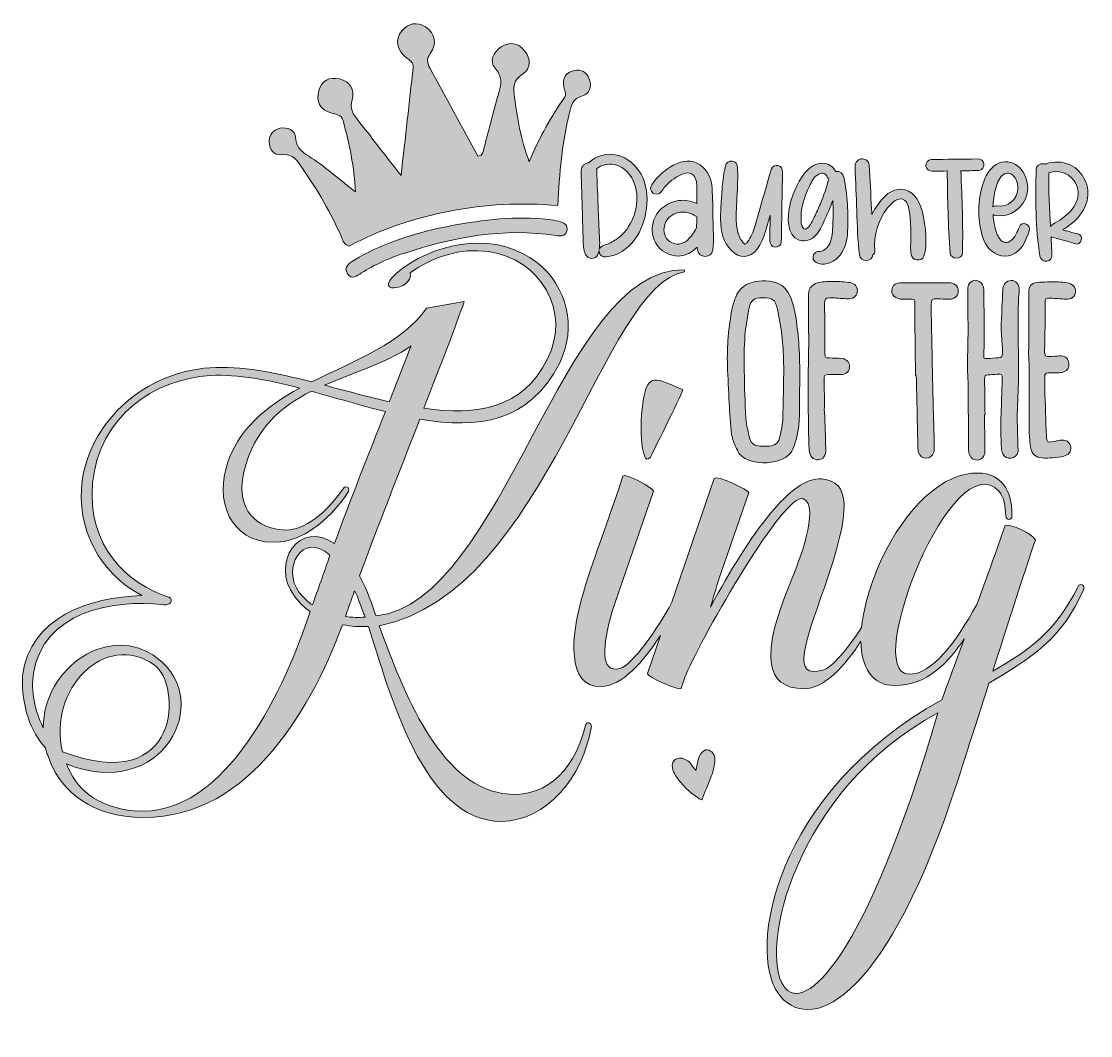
# Model space of a CAD drawing. Header units: inches. Extents: x 51 to 1030, y -1015 to -86.
import ezdxf

# ---------------------------------------------------------------- set-up
doc = ezdxf.new("R2010")
doc.units = ezdxf.units.IN
doc.header["$MEASUREMENT"] = 0
doc.layers.add('Layer 1', color=7, linetype='Continuous')

# ---------------------------------------------------------------- blocks, each defined once
blk = doc.blocks.new('block 2')
at = {"layer": 'Layer 1', "true_color": 0xffffff}
h = blk.add_hatch(color=7, dxfattribs=at)
h.dxf.hatch_style = 2
edge = h.paths.add_edge_path()
edge.add_spline(control_points=[(288.86, -208.5), (300.47, -207.04), (304.36, -214.8), (309.37, -222.02), (322.89, -241.48), (334.76, -261.87), (344.27, -283.61), (345.65, -286.76), (346.2, -290.65), (351.51, -292.19), (379.96, -276.92), (411.08, -266.65), (443.63, -260.18), (476.07, -253.73), (508.71, -252.28), (542.31, -255.12), (543.97, -225.57), (546.27, -197.61), (553.05, -170.26), (554.79, -163.26), (555.87, -157), (564.91, -154.69), (571.66, -152.97), (573.7, -146.08), (571.24, -139.25), (568.97, -132.98), (563.76, -129.98), (557.43, -131.44), (549.91, -133.17), (546.36, -138.46), (547.9, -146.48), (548.47, -149.48), (550.76, -152.6), (548.82, -155.52), (536.92, -173.44), (525.58, -191.69), (516.32, -215.12), (508.26, -193.16), (505.17, -174.8), (502.93, -156.18), (501.89, -147.59), (500.8, -140.5), (510.34, -134.53), (517.79, -129.86), (518.1, -120.72), (512, -113.27), (506.03, -105.99), (498.27, -104.74), (490.52, -109.78), (483.37, -114.43), (479.48, -123.26), (484.96, -129.34), (493.95, -139.33), (489.48, -147.98), (486.75, -157.69), (482.52, -172.71), (478.75, -187.85), (474.72, -202.93), (473.98, -205.71), (474.35, -209.45), (469.29, -209.76), (454.7, -182.96), (440.07, -155.95), (425.25, -129.05), (422.64, -124.3), (422.11, -120.78), (425.67, -115.8), (432.16, -106.76), (430.51, -97.74), (421.17, -91.55), (413.45, -86.43), (405.65, -88.05), (399.68, -95.14), (392.85, -103.25), (394.62, -112.53), (404.59, -120.34), (407.56, -122.66), (410.49, -124.39), (410.01, -128.63), (406.47, -160.43), (402.9, -192.22), (398.93, -227.69), (383.98, -208.43), (371.61, -192.24), (358.93, -176.3), (354.6, -170.86), (351.87, -166.19), (354.19, -158.38), (356.96, -149.07), (352.36, -141.4), (342.52, -139.11), (333.59, -137.04), (326.09, -140.7), (323.65, -149.77), (321.01, -159.61), (324.48, -167.45), (335.15, -170.44), (339.43, -171.64), (344.34, -171.77), (345.8, -177.1), (351.63, -198.39), (356.08, -219.93), (357.31, -242.52), (343.39, -232.15), (331.02, -220.8), (317.02, -211.58), (310.04, -206.98), (303.02, -203.44), (302.43, -192.9), (302.04, -186.06), (294.89, -182.97), (288.03, -184.36), (281.73, -185.63), (278.1, -190.47), (278.2, -197.01), (278.31, -203.75), (282.85, -209.25), (288.86, -208.5)], knot_values=[0, 0, 0, 0, 1, 1, 1, 2, 2, 2, 3, 3, 3, 4, 4, 4, 5, 5, 5, 6, 6, 6, 7, 7, 7, 8, 8, 8, 9, 9, 9, 10, 10, 10, 11, 11, 11, 12, 12, 12, 13, 13, 13, 14, 14, 14, 15, 15, 15, 16, 16, 16, 17, 17, 17, 18, 18, 18, 19, 19, 19, 20, 20, 20, 21, 21, 21, 22, 22, 22, 23, 23, 23, 24, 24, 24, 25, 25, 25, 26, 26, 26, 27, 27, 27, 28, 28, 28, 29, 29, 29, 30, 30, 30, 31, 31, 31, 32, 32, 32, 33, 33, 33, 34, 34, 34, 35, 35, 35, 36, 36, 36, 37, 37, 37, 38, 38, 38, 39, 39, 39, 39], degree=3, periodic=1)
h = blk.add_hatch(color=7, dxfattribs=at)
h.dxf.hatch_style = 2
edge = h.paths.add_edge_path()
edge.add_spline(control_points=[(569.9, -216.06), (565.71, -216.84), (563.65, -220.15), (563.77, -224.19), (564.14, -236.74), (564.5, -249.28), (564.88, -261.82), (565.07, -267.94), (565.25, -274.05), (565.44, -280.17), (565.54, -283.38), (565.58, -286.6), (565.74, -289.81), (565.9, -293.06), (566.33, -296.98), (567.81, -299.92), (570.15, -304.56), (576.99, -304.86), (579.12, -299.81), (579.61, -298.65), (579.97, -297.43), (580.22, -296.18), (580.18, -296.6), (580.18, -297.04), (580.24, -297.5), (580.67, -300.53), (583.48, -302.47), (586.43, -302.16), (608.7, -299.86), (621.41, -277.87), (623.64, -257.42), (624.77, -247.02), (623.91, -235.74), (618.68, -226.48), (613.86, -217.95), (606.21, -211.15), (596.52, -208.87), (587.35, -206.72), (577.31, -209.4), (570.64, -215.98), (570.39, -215.99), (570.14, -216.02), (569.9, -216.06)], knot_values=[0, 0, 0, 0, 1, 1, 1, 2, 2, 2, 3, 3, 3, 4, 4, 4, 5, 5, 5, 6, 6, 6, 7, 7, 7, 8, 8, 8, 9, 9, 9, 10, 10, 10, 11, 11, 11, 12, 12, 12, 13, 13, 13, 14, 14, 14, 14], degree=3, periodic=1)
edge = h.paths.add_edge_path()
edge.add_spline(control_points=[(593.74, -217.5), (600.68, -218.72), (606.6, -223.88), (610.11, -229.81), (618.54, -244.02), (614.98, -264.06), (605.55, -276.92), (602.84, -280.61), (599.71, -283.46), (595.91, -286.07), (592.97, -288.09), (588.64, -290.37), (584.91, -291.31), (582.7, -291.86), (580.88, -293.36), (580.35, -295.45), (581.25, -290.11), (580.42, -284.18), (580.23, -279.02), (579.99, -272.75), (579.75, -266.49), (579.51, -260.22), (579.02, -247.55), (578.53, -234.87), (578.03, -222.19), (578.02, -221.92), (577.98, -221.65), (577.93, -221.39), (582.22, -217.78), (588.19, -216.53), (593.74, -217.5)], knot_values=[0, 0, 0, 0, 1, 1, 1, 2, 2, 2, 3, 3, 3, 4, 4, 4, 5, 5, 5, 6, 6, 6, 7, 7, 7, 8, 8, 8, 9, 9, 9, 10, 10, 10, 10], degree=3, periodic=1)
h = blk.add_hatch(color=7, dxfattribs=at)
h.dxf.hatch_style = 2
edge = h.paths.add_edge_path()
edge.add_spline(control_points=[(629.46, -243.61), (631.7, -245.29), (635.36, -244.96), (636.99, -242.55), (640.65, -237.14), (645.33, -232.68), (650.86, -229.19), (655.13, -226.49), (662.32, -222.99), (666.57, -227.15), (667.93, -228.48), (668.91, -231.36), (669.24, -233.1), (669.54, -234.67), (669.66, -236.26), (669.74, -237.85), (669.75, -238.09), (669.79, -239.72), (669.8, -239.58), (669.8, -240.35), (669.78, -241.11), (669.76, -241.88), (669.68, -245.64), (669.64, -249.4), (669.61, -253.16), (664.35, -250.78), (658.46, -249.78), (652.74, -250.6), (643.75, -251.88), (635.62, -257.47), (631.49, -265.59), (627.29, -273.84), (628.1, -284.46), (633.62, -291.9), (638.68, -298.71), (648.05, -302.61), (656.43, -300.93), (662.01, -299.81), (666.36, -296.87), (669.95, -293.06), (670.04, -293.95), (670.13, -294.83), (670.24, -295.71), (671.25, -303.6), (683.45, -303.66), (684.31, -295.64), (685.35, -286.05), (684.63, -276.14), (684.43, -266.51), (684.25, -257.43), (684.24, -248.32), (683.64, -239.24), (683.06, -230.59), (680.11, -222.86), (672.71, -217.89), (665.17, -212.81), (656.35, -213.72), (648.62, -217.93), (640.58, -222.3), (633.49, -228.43), (628.4, -236.07), (626.79, -238.49), (627.05, -241.79), (629.46, -243.61)], knot_values=[0, 0, 0, 0, 1, 1, 1, 2, 2, 2, 3, 3, 3, 4, 4, 4, 5, 5, 5, 6, 6, 6, 7, 7, 7, 8, 8, 8, 9, 9, 9, 10, 10, 10, 11, 11, 11, 12, 12, 12, 13, 13, 13, 14, 14, 14, 15, 15, 15, 16, 16, 16, 17, 17, 17, 18, 18, 18, 19, 19, 19, 20, 20, 20, 21, 21, 21, 21], degree=3, periodic=1)
edge = h.paths.add_edge_path()
edge.add_spline(control_points=[(669.58, -266.59), (669.58, -269.45), (669.53, -272.33), (669.49, -275.22), (666.45, -280.58), (662.96, -286.67), (657.13, -289.34), (652.54, -291.44), (647.02, -290.32), (643.34, -286.66), (639.55, -282.89), (638.63, -276.66), (640.57, -271.63), (642.54, -266.49), (647.39, -262.69), (652.53, -261.49), (658.65, -260.07), (664.67, -261.87), (669.58, -265.47), (669.58, -265.84), (669.58, -266.22), (669.58, -266.59)], knot_values=[0, 0, 0, 0, 1, 1, 1, 2, 2, 2, 3, 3, 3, 4, 4, 4, 5, 5, 5, 6, 6, 6, 7, 7, 7, 7], degree=3, periodic=1)
h = blk.add_hatch(color=7, dxfattribs=at)
h.dxf.hatch_style = 2
edge = h.paths.add_edge_path()
edge.add_spline(control_points=[(717.42, -300.95), (723.2, -298.69), (726.63, -292.94), (729.14, -287.61), (731.77, -282.02), (733.38, -276), (735.07, -270.08), (735.67, -268), (736.26, -265.93), (736.85, -263.85), (736.72, -271.65), (736.58, -279.44), (736.45, -287.24), (736.4, -290.11), (737.97, -292.81), (741.05, -293.21), (743.65, -293.55), (746.97, -291.51), (747.02, -288.61), (747.38, -267.17), (747.73, -245.73), (748.12, -224.29), (748.17, -221.63), (746.95, -219.17), (744.19, -218.49), (741.85, -217.91), (738.64, -218.99), (737.9, -221.57), (734.5, -233.42), (731.09, -245.27), (727.69, -257.12), (726.06, -262.81), (724.52, -268.53), (722.73, -274.17), (721.17, -279.06), (719.37, -284.27), (716.17, -288.36), (715.66, -289.02), (715.16, -289.6), (714.46, -290.05), (714.37, -290.11), (713.94, -290.32), (713.76, -290.42), (713.73, -290.42), (713.69, -290.42), (713.65, -290.41), (713.64, -290.41), (713.62, -290.41), (713.6, -290.4), (713.5, -290.36), (713.41, -290.32), (713.32, -290.28), (713.31, -290.27), (713.29, -290.26), (713.28, -290.25), (713.01, -290.03), (712.73, -289.82), (712.47, -289.6), (712.37, -289.48), (712.08, -289.17), (712.04, -289.12), (711.33, -288.15), (710.77, -287.46), (710.48, -286.98), (709.53, -285.39), (708.68, -283.73), (708.01, -282), (707.84, -281.54), (707.05, -278.81), (707.5, -280.58), (707.26, -279.64), (707.01, -278.7), (706.81, -277.75), (706.39, -275.73), (706.12, -273.68), (705.95, -271.62), (705.86, -270.53), (705.79, -269.43), (705.75, -268.33), (705.73, -267.87), (705.73, -267.42), (705.71, -266.96), (705.7, -266.77), (705.7, -266.63), (705.69, -266.51), (705.7, -266.4), (705.7, -266.26), (705.7, -266.07), (705.72, -263.57), (705.78, -261.06), (705.87, -258.56), (706.07, -252.6), (706.41, -246.64), (706.77, -240.68), (706.96, -237.55), (707.01, -234.41), (707.13, -231.28), (707.2, -229.51), (707.19, -227.74), (707.2, -225.96), (707.2, -224.1), (706.77, -222.31), (706.89, -220.48), (707.09, -217.51), (705.22, -214.7), (702.14, -214.31), (699.22, -213.93), (696.3, -216.09), (695.97, -219.06), (695.76, -220.9), (695.08, -222.5), (694.73, -224.34), (694.45, -225.78), (694.22, -227.24), (694.03, -228.7), (693.61, -231.8), (693.23, -234.92), (692.97, -238.04), (692.46, -243.99), (692.06, -249.96), (691.73, -255.92), (691.17, -266.15), (690.76, -277.44), (694.95, -287.04), (698.55, -295.28), (707.55, -304.8), (717.42, -300.95)], knot_values=[0, 0, 0, 0, 1, 1, 1, 2, 2, 2, 3, 3, 3, 4, 4, 4, 5, 5, 5, 6, 6, 6, 7, 7, 7, 8, 8, 8, 9, 9, 9, 10, 10, 10, 11, 11, 11, 12, 12, 12, 13, 13, 13, 14, 14, 14, 15, 15, 15, 16, 16, 16, 17, 17, 17, 18, 18, 18, 19, 19, 19, 20, 20, 20, 21, 21, 21, 22, 22, 22, 23, 23, 23, 24, 24, 24, 25, 25, 25, 26, 26, 26, 27, 27, 27, 28, 28, 28, 29, 29, 29, 30, 30, 30, 31, 31, 31, 32, 32, 32, 33, 33, 33, 34, 34, 34, 35, 35, 35, 36, 36, 36, 37, 37, 37, 38, 38, 38, 39, 39, 39, 40, 40, 40, 41, 41, 41, 42, 42, 42, 42], degree=3, periodic=1)
h = blk.add_hatch(color=7, dxfattribs=at)
h.dxf.hatch_style = 2
edge = h.paths.add_edge_path()
edge.add_spline(control_points=[(818.6, -300.26), (818.99, -303.3), (821.77, -305.62), (824.79, -305.56), (827.62, -305.5), (830.82, -303.33), (830.92, -300.2), (830.92, -300.19), (830.92, -300.19), (830.92, -300.18), (831.99, -299.35), (832.7, -298.03), (832.55, -296.31), (831.31, -282.38), (835.63, -268.21), (844.36, -257.3), (847.71, -253.11), (854.47, -245.88), (860.19, -250.49), (862.52, -252.37), (863.27, -255.49), (863.83, -258.29), (864.66, -262.42), (865.04, -266.65), (865.31, -270.85), (865.59, -275.37), (865.75, -279.78), (865.65, -284.26), (865.54, -289.44), (865.08, -294.72), (865.82, -299.86), (866.65, -305.65), (875.4, -307.13), (877.48, -301.33), (879.37, -296.06), (879.56, -290.17), (879.42, -284.64), (879.29, -279.59), (878.79, -274.5), (877.88, -269.53), (876.14, -260.14), (874.08, -250.28), (866.51, -243.79), (858.92, -237.29), (848.65, -240.01), (842.01, -246.44), (837.03, -251.27), (832.96, -257.09), (829.93, -263.36), (829.84, -261.78), (829.75, -260.2), (829.66, -258.62), (828.93, -245.06), (828.19, -231.5), (827.45, -217.93), (827.26, -214.4), (823.35, -211.9), (820.06, -212.36), (816.27, -212.89), (814.35, -216.21), (814.49, -219.75), (815.03, -233.19), (815.56, -246.63), (816.09, -260.07), (816.62, -273.5), (816.9, -286.92), (818.6, -300.26)], knot_values=[0, 0, 0, 0, 1, 1, 1, 2, 2, 2, 3, 3, 3, 4, 4, 4, 5, 5, 5, 6, 6, 6, 7, 7, 7, 8, 8, 8, 9, 9, 9, 10, 10, 10, 11, 11, 11, 12, 12, 12, 13, 13, 13, 14, 14, 14, 15, 15, 15, 16, 16, 16, 17, 17, 17, 18, 18, 18, 19, 19, 19, 20, 20, 20, 21, 21, 21, 22, 22, 22, 22], degree=3, periodic=1)
h = blk.add_hatch(color=7, dxfattribs=at)
h.dxf.hatch_style = 2
edge = h.paths.add_edge_path()
edge.add_spline(control_points=[(885.54, -223.6), (889.96, -223.54), (894.39, -223.49), (898.82, -223.43), (899.38, -248.53), (899.46, -273.67), (901.64, -298.68), (902.19, -304.91), (912.61, -305.03), (912.81, -298.63), (913.58, -273.51), (912.31, -248.38), (911.45, -223.27), (916.96, -223.2), (922.47, -223.13), (927.97, -223.06), (930.88, -223.03), (932.92, -219.61), (932.55, -216.99), (932.1, -213.8), (929.39, -212.38), (926.47, -212.41), (912.33, -212.57), (898.18, -212.74), (884.04, -212.9), (881.11, -212.93), (879.07, -216.37), (879.43, -219), (879.88, -222.2), (882.61, -223.64), (885.54, -223.6)], knot_values=[0, 0, 0, 0, 1, 1, 1, 2, 2, 2, 3, 3, 3, 4, 4, 4, 5, 5, 5, 6, 6, 6, 7, 7, 7, 8, 8, 8, 9, 9, 9, 10, 10, 10, 10], degree=3, periodic=1)
h = blk.add_hatch(color=7, dxfattribs=at)
h.dxf.hatch_style = 2
edge = h.paths.add_edge_path()
edge.add_spline(control_points=[(928.83, -273.01), (930.01, -280.43), (931.93, -288.69), (937.12, -294.43), (943.34, -301.31), (953.04, -304.07), (961.17, -298.67), (968.34, -293.91), (971.43, -286.16), (973.96, -278.28), (975.86, -272.38), (967.33, -268.7), (964.94, -274.58), (963.08, -279.18), (961.15, -284.54), (956.93, -287.54), (956.64, -287.75), (956.48, -287.86), (956.4, -287.92), (956.44, -287.88), (956.38, -287.87), (955.74, -288.22), (955.73, -288.22), (955.1, -288.49), (955.08, -288.51), (954.49, -288.69), (953.85, -288.78), (953.25, -288.9), (953.2, -288.91), (952.83, -288.93), (952.65, -288.95), (952.26, -288.89), (951.38, -288.76), (951.48, -288.82), (951.12, -288.7), (950.77, -288.54), (950.43, -288.42), (950.13, -288.32), (949.97, -288.28), (949.88, -288.26), (949.81, -288.2), (949.68, -288.09), (949.42, -287.92), (948.91, -287.57), (948.4, -287.19), (947.94, -286.78), (947.98, -286.79), (947.32, -286.1), (947.23, -285.99), (946.83, -285.51), (946.45, -285.02), (946.11, -284.5), (945.81, -284.04), (945.09, -282.61), (944.71, -281.76), (943.5, -279.01), (942.97, -276.94), (942.36, -274.1), (941.61, -270.55), (941.08, -266.87), (940.84, -263.22), (941.39, -263.69), (942.09, -264.03), (942.95, -264.19), (956.45, -266.64), (969.18, -257.36), (972.02, -244.21), (974.76, -231.45), (966.34, -214.33), (951.65, -214.99), (943.9, -215.35), (938.13, -221.39), (934.66, -227.79), (931.1, -234.34), (929.34, -242.34), (928.41, -249.69), (927.44, -257.38), (927.6, -265.36), (928.83, -273.01)], knot_values=[0, 0, 0, 0, 1, 1, 1, 2, 2, 2, 3, 3, 3, 4, 4, 4, 5, 5, 5, 6, 6, 6, 7, 7, 7, 8, 8, 8, 9, 9, 9, 10, 10, 10, 11, 11, 11, 12, 12, 12, 13, 13, 13, 14, 14, 14, 15, 15, 15, 16, 16, 16, 17, 17, 17, 18, 18, 18, 19, 19, 19, 20, 20, 20, 21, 21, 21, 22, 22, 22, 23, 23, 23, 24, 24, 24, 25, 25, 25, 26, 26, 26, 26], degree=3, periodic=1)
edge = h.paths.add_edge_path()
edge.add_spline(control_points=[(943.11, -240.08), (944.23, -235.81), (945.79, -230.62), (949.04, -227.72), (951.93, -225.15), (955.49, -224.64), (958.84, -227.32), (962.14, -229.97), (963.59, -234.72), (963.6, -238.82), (963.65, -249.29), (954.43, -257.29), (944.09, -255.47), (942.69, -255.23), (941.57, -255.59), (940.77, -256.29), (941, -250.84), (941.72, -245.35), (943.11, -240.08)], knot_values=[0, 0, 0, 0, 1, 1, 1, 2, 2, 2, 3, 3, 3, 4, 4, 4, 5, 5, 5, 6, 6, 6, 6], degree=3, periodic=1)
h = blk.add_hatch(color=7, dxfattribs=at)
h.dxf.hatch_style = 2
edge = h.paths.add_edge_path()
edge.add_spline(control_points=[(1011.29, -217.84), (1004.42, -214.6), (996.56, -214.44), (989.41, -216.83), (989.08, -216.94), (988.78, -217.1), (988.51, -217.3), (988, -217.06), (987.43, -216.89), (986.81, -216.81), (983.94, -216.44), (980.39, -218.67), (980.3, -221.83), (979.56, -248.31), (979.49, -275.29), (983.81, -301.48), (984.29, -304.43), (987.04, -306.61), (990.05, -306.18), (993.25, -305.73), (994.89, -302.93), (994.76, -299.94), (994.53, -294.53), (994.25, -289.13), (993.95, -283.73), (994.12, -283.81), (994.3, -283.88), (994.48, -283.94), (997.98, -284.9), (1001.48, -285.86), (1004.97, -286.83), (1008.42, -287.78), (1012.1, -288.48), (1015.38, -289.93), (1021.73, -292.73), (1024.85, -281.55), (1017.82, -280.73), (1014.5, -280.35), (1011.21, -279.19), (1007.98, -278.32), (1006.89, -278.03), (1005.8, -277.74), (1004.72, -277.45), (1014.82, -271.08), (1023.81, -262.73), (1026.84, -250.7), (1030.15, -237.63), (1023.46, -223.59), (1011.29, -217.84)], knot_values=[0, 0, 0, 0, 1, 1, 1, 2, 2, 2, 3, 3, 3, 4, 4, 4, 5, 5, 5, 6, 6, 6, 7, 7, 7, 8, 8, 8, 9, 9, 9, 10, 10, 10, 11, 11, 11, 12, 12, 12, 13, 13, 13, 14, 14, 14, 15, 15, 15, 16, 16, 16, 16], degree=3, periodic=1)
edge = h.paths.add_edge_path()
edge.add_spline(control_points=[(995.79, -272.2), (994.75, -272.8), (993.92, -273.65), (993.45, -274.64), (992.53, -258.14), (991.66, -241.65), (991.81, -225.08), (992.17, -225.04), (992.53, -224.96), (992.88, -224.85), (1005.08, -220.86), (1017.6, -229.79), (1018.64, -242.34), (1019.8, -256.28), (1006.35, -266.03), (995.79, -272.2)], knot_values=[0, 0, 0, 0, 1, 1, 1, 2, 2, 2, 3, 3, 3, 4, 4, 4, 5, 5, 5, 5], degree=3, periodic=1)
h = blk.add_hatch(color=7, dxfattribs=at)
h.dxf.hatch_style = 2
edge = h.paths.add_edge_path()
edge.add_spline(control_points=[(763.38, -286.76), (769.53, -289.11), (775.99, -285.82), (779.77, -280.92), (783.04, -276.68), (785.27, -271.26), (787.51, -266.43), (789.94, -261.2), (792.13, -255.84), (794.07, -250.38), (794.53, -257.66), (794.57, -264.94), (794.16, -272.24), (793.81, -278.35), (793.64, -284.71), (791.34, -289.86), (790.41, -291.97), (789.18, -293.49), (787.26, -294.93), (786.09, -295.81), (785.84, -296.01), (784.91, -296.43), (784.18, -296.75), (783.25, -297.08), (782.4, -297.05), (779.38, -296.96), (776.53, -298.68), (776.12, -301.89), (775.68, -305.21), (778.01, -307.4), (780.95, -308.17), (788.52, -310.16), (796.26, -306.33), (800.89, -300.39), (805.67, -294.25), (807.3, -286.04), (807.73, -278.44), (808.65, -261.93), (807.43, -245.34), (804.2, -229.13), (803.54, -225.81), (800.62, -223.31), (797.13, -223.8), (797.1, -223.8), (797.07, -223.81), (797.05, -223.81), (796.93, -223.78), (796.81, -223.75), (796.69, -223.72), (794.53, -219.21), (789.69, -216.4), (784.7, -216.34), (778.62, -216.25), (773.69, -219.64), (769.71, -223.95), (765.87, -228.11), (762.96, -233.39), (760.53, -238.47), (757.94, -243.87), (755.97, -249.56), (754.7, -255.42), (752.49, -265.54), (751.48, -282.2), (763.38, -286.76)], knot_values=[0, 0, 0, 0, 1, 1, 1, 2, 2, 2, 3, 3, 3, 4, 4, 4, 5, 5, 5, 6, 6, 6, 7, 7, 7, 8, 8, 8, 9, 9, 9, 10, 10, 10, 11, 11, 11, 12, 12, 12, 13, 13, 13, 14, 14, 14, 15, 15, 15, 16, 16, 16, 17, 17, 17, 18, 18, 18, 19, 19, 19, 20, 20, 20, 21, 21, 21, 21], degree=3, periodic=1)
edge = h.paths.add_edge_path()
edge.add_spline(control_points=[(765.24, -262.57), (765.92, -253.58), (768.95, -245.34), (772.8, -237.25), (774.6, -233.48), (776.59, -229.09), (780.3, -226.82), (783.1, -225.09), (787.35, -224.74), (788.72, -228.33), (789.13, -229.41), (789.78, -230.14), (790.55, -230.57), (788.42, -238.39), (785.85, -246.07), (782.74, -253.57), (781.01, -257.72), (779.14, -261.8), (777.12, -265.81), (775.46, -269.11), (773.76, -273.36), (770.8, -275.74), (768.15, -277.87), (766.74, -275.9), (765.92, -273.63), (764.76, -270.44), (764.97, -266.1), (765.24, -262.57)], knot_values=[0, 0, 0, 0, 1, 1, 1, 2, 2, 2, 3, 3, 3, 4, 4, 4, 5, 5, 5, 6, 6, 6, 7, 7, 7, 8, 8, 8, 9, 9, 9, 9], degree=3, periodic=1)
h = blk.add_hatch(color=7, dxfattribs=at)
h.dxf.hatch_style = 2
edge = h.paths.add_edge_path()
edge.add_spline(control_points=[(534.09, -268.01), (504.07, -264.22), (474.51, -268.24), (445.05, -273.52), (440.68, -274.38), (436.26, -275.05), (431.94, -276.13), (405.48, -282.73), (379.53, -290.77), (356.07, -305.14), (351.7, -307.81), (345.7, -311.12), (350, -317.59), (353.87, -323.42), (358.51, -319.42), (362.68, -316.79), (374.8, -309.14), (387.83, -303.35), (401.39, -298.89), (446.73, -283.96), (492.81, -275.14), (540.77, -282.63), (545.01, -283.29), (549.25, -283.51), (550.63, -278.49), (552.24, -272.63), (547.9, -270.61), (543.33, -269.44), (540.32, -268.67), (537.18, -268.41), (534.09, -268.01)], knot_values=[0, 0, 0, 0, 1, 1, 1, 2, 2, 2, 3, 3, 3, 4, 4, 4, 5, 5, 5, 6, 6, 6, 7, 7, 7, 8, 8, 8, 9, 9, 9, 10, 10, 10, 10], degree=3, periodic=1)
h = blk.add_hatch(color=7, dxfattribs=at)
h.dxf.hatch_style = 2
edge = h.paths.add_edge_path()
edge.add_spline(control_points=[(570.72, -728.78), (569.22, -728.78), (567.71, -729.78), (567.71, -731.29), (556.17, -777.95), (526.57, -799.03), (491.94, -793.51), (433.74, -784.48), (401.12, -700.68), (379.05, -639.97), (532.59, -609.36), (583.27, -326.86), (658.53, -315.82), (658.53, -315.82), (658.03, -313.82), (658.03, -313.82), (545.13, -312.31), (493.45, -617.89), (376.04, -630.94), (376.04, -630.94), (374.53, -627.42), (374.53, -627.42), (370.52, -614.38), (366, -603.34), (360.98, -594.31), (377.04, -550.65), (397.61, -497.97), (416.18, -450.8), (469.37, -459.83), (516.53, -453.81), (544.13, -399.12), (560.18, -367), (550.65, -328.87), (524.06, -307.8), (486.93, -278.69), (435.75, -287.22), (400.62, -312.31), (365.5, -338.4), (411.66, -333.39), (407.15, -316.83), (428.22, -301.77), (453.31, -293.75), (478.9, -297.26), (527.07, -304.28), (554.67, -351.95), (533.09, -395.6), (510.01, -441.26), (468.36, -447.79), (419.69, -440.76), (435.75, -400.12), (449.29, -364.49), (456.82, -342.92), (456.82, -342.92), (422.2, -348.94), (422.2, -348.94), (400.62, -381.05), (356.97, -396.61), (317.33, -416.68), (284.21, -408.15), (252.1, -401.63), (224, -403.63), (165.29, -407.65), (116.12, -450.3), (107.09, -506.5), (101.07, -551.65), (123.65, -592.3), (161.78, -612.37), (113.11, -613.37), (59.42, -632.44), (52.4, -685.63), (51.39, -714.23), (59.92, -736.81), (73.47, -751.86), (73.97, -753.87), (74.47, -756.38), (75.48, -758.38), (84.51, -786.98), (109.6, -812.07), (154.25, -815.08), (254.61, -822.11), (314.32, -721.75), (345.43, -638.96), (352.96, -640.47), (360.98, -640.97), (369.01, -640.47), (389.08, -701.68), (418.69, -819.1), (490.94, -819.1), (532.08, -818.6), (565.2, -778.96), (573.23, -732.29), (573.23, -730.79), (572.23, -729.28), (570.72, -728.78)], knot_values=[0, 0, 0, 0, 1, 1, 1, 2, 2, 2, 3, 3, 3, 4, 4, 4, 5, 5, 5, 6, 6, 6, 7, 7, 7, 8, 8, 8, 9, 9, 9, 10, 10, 10, 11, 11, 11, 12, 12, 12, 13, 13, 13, 14, 14, 14, 15, 15, 15, 16, 16, 16, 17, 17, 17, 18, 18, 18, 19, 19, 19, 20, 20, 20, 21, 21, 21, 22, 22, 22, 23, 23, 23, 24, 24, 24, 25, 25, 25, 26, 26, 26, 27, 27, 27, 28, 28, 28, 29, 29, 29, 30, 30, 30, 31, 31, 31, 31], degree=3, periodic=1)
edge = h.paths.add_edge_path()
edge.add_spline(control_points=[(408.15, -383.56), (402.13, -398.62), (395.6, -415.68), (388.08, -434.74), (368.51, -430.23), (348.44, -424.71), (328.87, -419.69), (355.96, -407.65), (385.07, -399.62), (408.15, -383.56)], knot_values=[0, 0, 0, 0, 1, 1, 1, 2, 2, 2, 3, 3, 3, 3], degree=3, periodic=1)
edge = h.paths.add_edge_path()
edge.add_spline(control_points=[(172.82, -675.59), (198.41, -693.15), (198.41, -797.02), (89.02, -755.37), (75.48, -698.17), (127.66, -644.48), (172.82, -675.59)], knot_values=[0, 0, 0, 0, 1, 1, 1, 2, 2, 2, 2], degree=3, periodic=1)
edge = h.paths.add_edge_path()
edge.add_spline(control_points=[(317.83, -620.9), (313.32, -617.89), (309.3, -613.87), (305.79, -609.36), (289.23, -587.78), (308.3, -552.66), (333.89, -575.24), (328.37, -591.3), (322.85, -606.85), (317.83, -620.9)], knot_values=[0, 0, 0, 0, 1, 1, 1, 2, 2, 2, 3, 3, 3, 3], degree=3, periodic=1)
edge = h.paths.add_edge_path()
edge.add_spline(control_points=[(337.9, -564.7), (306.29, -542.12), (278.69, -582.26), (301.27, -612.87), (305.79, -618.39), (310.3, -623.41), (315.82, -626.92), (293.74, -693.15), (240.06, -816.59), (154.75, -809.56), (120.13, -806.05), (101.07, -788.49), (92.54, -766.41), (180.85, -801.54), (228.01, -709.21), (175.83, -669.57), (132.18, -636.45), (71.46, -678.1), (71.46, -733.3), (63.43, -717.74), (59.92, -699.18), (62.43, -683.62), (71.46, -627.92), (133.68, -614.88), (181.85, -620.9), (184.36, -620.9), (186.37, -620.4), (187.87, -618.89), (189.38, -616.89), (188.88, -614.88), (186.37, -613.87), (148.74, -601.83), (111.1, -567.21), (116.62, -509), (122.64, -448.29), (172.32, -414.17), (224.5, -410.66), (249.59, -409.65), (277.69, -414.67), (306.29, -422.2), (275.68, -439.26), (249.09, -459.83), (239.05, -494.45), (228.01, -533.09), (248.59, -567.21), (288.23, -563.2), (307.29, -561.19), (330.37, -547.14), (350.95, -517.03), (351.45, -515.53), (350.95, -513.52), (349.44, -513.02), (347.94, -512.52), (346.43, -513.02), (345.93, -514.52), (326.36, -542.12), (306.29, -553.66), (290.74, -552.16), (259.62, -549.65), (248.59, -526.57), (255.11, -498.97), (264.64, -459.33), (288.73, -439.26), (316.83, -425.21), (339.41, -431.23), (361.99, -438.26), (384.57, -443.77), (369.51, -481.91), (352.45, -525.06), (337.9, -564.7)], knot_values=[0, 0, 0, 0, 1, 1, 1, 2, 2, 2, 3, 3, 3, 4, 4, 4, 5, 5, 5, 6, 6, 6, 7, 7, 7, 8, 8, 8, 9, 9, 9, 10, 10, 10, 11, 11, 11, 12, 12, 12, 13, 13, 13, 14, 14, 14, 15, 15, 15, 16, 16, 16, 17, 17, 17, 18, 18, 18, 19, 19, 19, 20, 20, 20, 21, 21, 21, 22, 22, 22, 23, 23, 23, 23], degree=3, periodic=1)
edge = h.paths.add_edge_path()
edge.add_spline(control_points=[(347.94, -631.44), (348.94, -628.93), (349.94, -625.92), (350.95, -623.41), (352.45, -618.39), (354.46, -613.37), (356.47, -607.85), (359.48, -613.87), (361.99, -621.4), (365, -629.43), (365.5, -629.93), (366, -630.94), (366, -631.94), (359.98, -632.44), (353.96, -632.44), (347.94, -631.44)], knot_values=[0, 0, 0, 0, 1, 1, 1, 2, 2, 2, 3, 3, 3, 4, 4, 4, 5, 5, 5, 5], degree=3, periodic=1)
h = blk.add_hatch(color=7, dxfattribs=at)
h.dxf.hatch_style = 2
edge = h.paths.add_edge_path()
edge.add_spline(control_points=[(717.19, -326.55), (711.69, -328.78), (707.66, -332.91), (705.56, -338.22), (704.16, -341.6), (703, -345.22), (702.08, -348.84), (698.69, -366.42), (697.22, -383.99), (697.68, -401.76), (698.29, -413.05), (698.67, -424.58), (699.29, -435.87), (699.89, -445.47), (700.24, -455.08), (701.56, -464.67), (702.34, -469.71), (704.57, -474.49), (706.78, -479.27), (708.27, -483.1), (711.43, -485.47), (715.29, -487.34), (724.96, -491.79), (735.29, -491.66), (745.35, -488.42), (750.61, -486.67), (755.14, -483.49), (757.48, -478.18), (759.11, -474.07), (760.74, -469.73), (761.65, -465.39), (764.39, -453.58), (763.28, -441.34), (763.62, -429.56), (764.16, -415.14), (763.99, -400.96), (763.34, -386.79), (763, -378.14), (761.94, -369.74), (760.87, -361.34), (759.82, -353.67), (758.52, -345.99), (755.31, -338.58), (752.83, -332.6), (748.69, -328.09), (742.42, -326), (733.98, -323.22), (725.56, -323.32), (717.19, -326.55)], knot_values=[0, 0, 0, 0, 1, 1, 1, 2, 2, 2, 3, 3, 3, 4, 4, 4, 5, 5, 5, 6, 6, 6, 7, 7, 7, 8, 8, 8, 9, 9, 9, 10, 10, 10, 11, 11, 11, 12, 12, 12, 13, 13, 13, 14, 14, 14, 15, 15, 15, 16, 16, 16, 16], degree=3, periodic=1)
edge = h.paths.add_edge_path()
edge.add_spline(control_points=[(747.85, -377.12), (748.9, -385.04), (748.76, -392.97), (749.36, -402.82), (749.06, -417.96), (748.78, -434.79), (748.27, -451.62), (747.85, -457.39), (746.48, -463.17), (745.11, -468.71), (744.2, -473.05), (740.62, -474.78), (736.3, -475.31), (733.42, -475.59), (730.53, -475.62), (727.4, -475.42), (723.08, -475.23), (719.45, -473.35), (718.19, -468.8), (716.68, -462.57), (715.16, -456.34), (714.6, -450.1), (713.71, -435.69), (713.29, -421.04), (713.11, -406.38), (712.74, -395.57), (713.1, -385), (713.68, -374.17), (714.31, -366.47), (715.9, -358.77), (717.01, -351.06), (717, -350.34), (717.23, -349.62), (717.47, -349.14), (719.77, -341.18), (721.68, -339.71), (730.09, -339.61), (738.98, -339.5), (741.4, -340.91), (743.43, -350.02), (745.46, -358.89), (747.01, -368), (747.85, -377.12)], knot_values=[0, 0, 0, 0, 1, 1, 1, 2, 2, 2, 3, 3, 3, 4, 4, 4, 5, 5, 5, 6, 6, 6, 7, 7, 7, 8, 8, 8, 9, 9, 9, 10, 10, 10, 11, 11, 11, 12, 12, 12, 13, 13, 13, 14, 14, 14, 14], degree=3, periodic=1)
h = blk.add_hatch(color=7, dxfattribs=at)
h.dxf.hatch_style = 2
edge = h.paths.add_edge_path()
edge.add_spline(control_points=[(781.34, -325.53), (779.19, -325.8), (777.04, -327.02), (775.37, -328.49), (772.28, -330.93), (771.85, -334.78), (771.89, -338.62), (771.82, -352.56), (771.99, -366.74), (772.16, -380.68), (772.02, -388.85), (771.87, -396.78), (771.73, -404.71), (771.4, -417.21), (771.55, -429.7), (771.7, -442.2), (771.79, -449.17), (771.87, -456.14), (771.95, -463.1), (772.26, -468.63), (772.08, -473.92), (772.63, -479.2), (772.93, -484.72), (776.34, -488.05), (780.67, -487.99), (785.23, -487.7), (787.83, -484.06), (787.75, -478.05), (787.38, -466.76), (787, -455.47), (786.62, -444.18), (786.62, -443.7), (786.37, -443.22), (786.37, -442.74), (786.49, -433.13), (786.37, -423.28), (786.25, -413.67), (786.22, -410.78), (786.93, -410.05), (789.81, -409.78), (793.42, -409.74), (796.78, -409.7), (800.39, -409.89), (805.2, -410.32), (808.77, -407.87), (809.45, -403.78), (810.12, -399.68), (807.43, -395.87), (802.61, -395.21), (798.76, -394.77), (794.68, -394.82), (790.83, -394.63), (787.47, -394.67), (786.98, -394.43), (786.95, -391.31), (786.99, -375.69), (786.81, -360.31), (786.62, -344.93), (786.81, -340.6), (787.05, -340.12), (791.37, -339.59), (792.33, -339.58), (793.05, -339.57), (793.77, -339.56), (798.58, -339.98), (803.39, -340.16), (807.96, -340.59), (812.29, -341.02), (815.87, -338.33), (816.54, -334.48), (817.2, -329.9), (814.52, -326.33), (809.95, -325.67), (805.13, -325), (800.08, -324.58), (795.27, -324.64), (790.46, -324.46), (785.9, -324.75), (781.34, -325.53)], knot_values=[0, 0, 0, 0, 1, 1, 1, 2, 2, 2, 3, 3, 3, 4, 4, 4, 5, 5, 5, 6, 6, 6, 7, 7, 7, 8, 8, 8, 9, 9, 9, 10, 10, 10, 11, 11, 11, 12, 12, 12, 13, 13, 13, 14, 14, 14, 15, 15, 15, 16, 16, 16, 17, 17, 17, 18, 18, 18, 19, 19, 19, 20, 20, 20, 21, 21, 21, 22, 22, 22, 23, 23, 23, 24, 24, 24, 25, 25, 25, 26, 26, 26, 26], degree=3, periodic=1)
h = blk.add_hatch(color=7, dxfattribs=at)
h.dxf.hatch_style = 2
edge = h.paths.add_edge_path()
edge.add_spline(control_points=[(889.91, -340.56), (893.51, -340.52), (897.12, -340.95), (900.72, -340.91), (905.77, -340.85), (909.33, -337.44), (909.04, -333.12), (908.75, -328.56), (905.1, -325.48), (900.06, -325.78), (897.42, -325.81), (894.77, -325.84), (892.13, -325.87), (880.12, -325.78), (867.86, -325.69), (855.6, -325.83), (852.24, -325.87), (849.86, -327.35), (848.69, -330.24), (847.52, -333.14), (848.04, -336.5), (850.47, -338.39), (852.17, -339.57), (854.34, -340.51), (856.5, -340.72), (859.87, -341.16), (862.99, -340.88), (866.36, -340.84), (868.52, -340.82), (869.49, -341.77), (869.28, -343.93), (869.31, -346.58), (869.1, -349.22), (869.14, -352.1), (869.37, -371.57), (869.61, -391.27), (869.85, -410.73), (870.09, -410.73), (870.33, -410.73), (870.57, -410.73), (871.08, -433.07), (871.58, -455.17), (872.1, -477.51), (872.11, -478.72), (872.37, -480.16), (872.62, -481.35), (873.86, -484.46), (876.53, -486.59), (879.66, -486.56), (882.78, -486.52), (885.64, -484.32), (886.56, -480.95), (887.02, -479.5), (887, -477.81), (886.98, -476.37), (886.89, -468.92), (886.8, -461.47), (886.48, -454.27), (885.95, -430.97), (885.19, -407.67), (884.91, -384.6), (884.51, -371.63), (884.36, -358.65), (884.2, -345.92), (884.14, -340.87), (884.86, -340.38), (889.91, -340.56)], knot_values=[0, 0, 0, 0, 1, 1, 1, 2, 2, 2, 3, 3, 3, 4, 4, 4, 5, 5, 5, 6, 6, 6, 7, 7, 7, 8, 8, 8, 9, 9, 9, 10, 10, 10, 11, 11, 11, 12, 12, 12, 13, 13, 13, 14, 14, 14, 15, 15, 15, 16, 16, 16, 17, 17, 17, 18, 18, 18, 19, 19, 19, 20, 20, 20, 21, 21, 21, 22, 22, 22, 22], degree=3, periodic=1)
h = blk.add_hatch(color=7, dxfattribs=at)
h.dxf.hatch_style = 2
edge = h.paths.add_edge_path()
edge.add_spline(control_points=[(964.78, -332.21), (964.96, -327.88), (962.53, -324.54), (958.91, -323.87), (954.58, -323.2), (951.24, -325.4), (950.09, -329.98), (949.87, -331.18), (949.64, -332.39), (949.66, -333.59), (949.46, -336.96), (949.5, -340.32), (949.3, -343.69), (948.5, -356.91), (947.69, -369.9), (949.3, -383.1), (949.57, -385.74), (949.36, -388.38), (949.39, -391.03), (949.42, -393.19), (948.47, -394.4), (945.83, -394.43), (942.47, -394.72), (938.86, -395), (935.5, -395.28), (932.86, -395.55), (932.13, -395.08), (932.34, -392.19), (932.3, -389.31), (932.75, -386.18), (932.71, -383.06), (932.75, -366.24), (932.55, -349.65), (932.35, -332.84), (932.33, -331.16), (931.82, -329.48), (931.32, -327.8), (930.09, -324.93), (926.94, -323.29), (923.82, -323.57), (920.7, -324.09), (918.1, -326.76), (917.65, -330.13), (917.67, -331.33), (917.68, -332.53), (917.7, -333.74), (917.62, -346.95), (918.01, -359.92), (917.93, -373.15), (917.82, -383.48), (917.46, -393.82), (917.35, -404.15), (917.4, -408.24), (917.93, -412.56), (917.98, -416.88), (918.23, -437.55), (918.24, -458.45), (918.5, -479.12), (918.51, -480.56), (918.77, -482.24), (919.51, -483.67), (920.75, -486.78), (924.14, -488.66), (927.02, -488.14), (930.37, -487.63), (932.74, -485.19), (933.18, -481.82), (933.41, -480.62), (933.39, -479.18), (933.38, -477.98), (933.25, -467.64), (933.13, -457.07), (933, -446.74), (933.24, -446.74), (933.24, -446.74), (933.48, -446.73), (933.35, -435.68), (933.22, -424.87), (933.08, -413.81), (933.06, -411.41), (933.76, -410.44), (935.92, -410.18), (938.81, -410.14), (941.69, -409.87), (944.57, -409.59), (948.65, -409.3), (949.38, -409.77), (949.19, -413.86), (949.04, -421.55), (948.65, -429.01), (948.5, -436.7), (948.34, -443.19), (947.94, -449.92), (948.02, -456.65), (947.86, -463.38), (948.19, -470.35), (948.51, -477.07), (948.77, -478.75), (949.03, -480.67), (949.77, -482.34), (951.01, -485.45), (954.15, -486.86), (957.51, -486.57), (960.63, -486.06), (963.01, -483.87), (963.69, -480.49), (963.91, -479.05), (963.66, -477.61), (963.64, -476.17), (963.51, -465.83), (962.91, -455.75), (963.03, -445.65), (963.14, -434.84), (963.97, -424.26), (964.09, -413.68), (964.42, -402.14), (964.04, -390.85), (963.9, -379.32), (964.04, -370.67), (963.7, -362.02), (963.83, -353.36), (963.75, -346.16), (964.38, -339.18), (964.78, -332.21)], knot_values=[0, 0, 0, 0, 1, 1, 1, 2, 2, 2, 3, 3, 3, 4, 4, 4, 5, 5, 5, 6, 6, 6, 7, 7, 7, 8, 8, 8, 9, 9, 9, 10, 10, 10, 11, 11, 11, 12, 12, 12, 13, 13, 13, 14, 14, 14, 15, 15, 15, 16, 16, 16, 17, 17, 17, 18, 18, 18, 19, 19, 19, 20, 20, 20, 21, 21, 21, 22, 22, 22, 23, 23, 23, 24, 24, 24, 25, 25, 25, 26, 26, 26, 27, 27, 27, 28, 28, 28, 29, 29, 29, 30, 30, 30, 31, 31, 31, 32, 32, 32, 33, 33, 33, 34, 34, 34, 35, 35, 35, 36, 36, 36, 37, 37, 37, 38, 38, 38, 39, 39, 39, 40, 40, 40, 41, 41, 41, 41], degree=3, periodic=1)
h = blk.add_hatch(color=7, dxfattribs=at)
h.dxf.hatch_style = 2
edge = h.paths.add_edge_path()
edge.add_spline(control_points=[(993.71, -340.03), (998.28, -339.97), (1002.85, -340.64), (1007.42, -340.82), (1012.47, -341.24), (1016.05, -338.79), (1016.24, -334.47), (1016.66, -329.9), (1013.73, -326.32), (1008.68, -325.91), (1006.04, -325.7), (1003.38, -325.01), (1000.5, -325.04), (994.01, -325.12), (987.52, -324.96), (981.04, -325.52), (975.52, -326.07), (973.4, -329.46), (973.46, -334.74), (973.65, -350.36), (973.35, -365.74), (973.54, -381.12), (973.57, -383.53), (973.59, -385.45), (973.38, -387.61), (973.19, -391.7), (973.72, -395.78), (973.76, -399.62), (974.36, -408.75), (973.75, -417.89), (973.85, -426.78), (973.94, -434.23), (973.79, -441.68), (973.88, -449.13), (973.99, -458.26), (973.63, -468.36), (975.43, -477.47), (976.45, -482.74), (980.34, -485.82), (985.63, -486.23), (992.36, -486.63), (999.08, -486.07), (1005.55, -484.55), (1009.86, -483.54), (1012.47, -480.62), (1011.94, -476.3), (1011.65, -472.46), (1008.74, -469.86), (1004.17, -469.91), (1001.53, -469.94), (998.9, -470.69), (996.26, -471.21), (990.26, -472.24), (989.78, -471.77), (989.71, -466), (989.05, -451.59), (988.64, -436.93), (988.22, -422.52), (988.18, -418.92), (988.13, -415.31), (988.09, -411.71), (988.06, -409.31), (989.01, -408.33), (991.17, -408.31), (994.06, -408.27), (996.94, -408.48), (999.82, -408.2), (1001.74, -408.18), (1003.91, -408.15), (1005.58, -407.41), (1009.41, -406.16), (1011.05, -402.3), (1010.04, -398.23), (1009.03, -394.63), (1005.88, -392.51), (1001.8, -392.8), (998.68, -393.08), (995.8, -393.35), (992.68, -393.39), (988.59, -393.44), (988.1, -392.96), (988.05, -388.64), (988.01, -385.51), (988.22, -382.39), (988.18, -379.27), (988.52, -367.73), (988.62, -356.43), (988.49, -345.14), (988.66, -340.09), (988.66, -339.85), (993.71, -340.03)], knot_values=[0, 0, 0, 0, 1, 1, 1, 2, 2, 2, 3, 3, 3, 4, 4, 4, 5, 5, 5, 6, 6, 6, 7, 7, 7, 8, 8, 8, 9, 9, 9, 10, 10, 10, 11, 11, 11, 12, 12, 12, 13, 13, 13, 14, 14, 14, 15, 15, 15, 16, 16, 16, 17, 17, 17, 18, 18, 18, 19, 19, 19, 20, 20, 20, 21, 21, 21, 22, 22, 22, 23, 23, 23, 24, 24, 24, 25, 25, 25, 26, 26, 26, 27, 27, 27, 28, 28, 28, 29, 29, 29, 30, 30, 30, 30], degree=3, periodic=1)
h = blk.add_hatch(color=7, dxfattribs=at)
h.dxf.hatch_style = 2
edge = h.paths.add_edge_path()
edge.add_spline(control_points=[(620.91, -431.73), (616.39, -454.31), (618.9, -502.98), (628.93, -482.41), (630.44, -478.4), (658.04, -424.21), (656.53, -423.7), (631.44, -412.66), (625.42, -408.65), (620.91, -431.73)], knot_values=[0, 0, 0, 0, 1, 1, 1, 2, 2, 2, 3, 3, 3, 3], degree=3, periodic=1)
h = blk.add_hatch(color=7, dxfattribs=at)
h.dxf.hatch_style = 2
edge = h.paths.add_edge_path()
edge.add_spline(control_points=[(1022.32, -602.33), (1020.81, -601.83), (1019.3, -602.33), (1018.8, -603.84), (997.23, -646.49), (975.15, -661.04), (940.53, -681.61), (954.58, -637.46), (969.13, -592.3), (979.67, -561.19), (977.16, -556.17), (957.09, -546.14), (952.07, -548.14), (944.04, -570.72), (935.01, -595.81), (925.98, -620.4), (907.41, -654.02), (884.83, -685.63), (863.26, -684.12), (821.11, -682.11), (904.4, -470.37), (946.55, -517.03), (951.06, -522.05), (952.07, -530.58), (952.57, -539.61), (952.57, -541.12), (953.57, -542.62), (955.58, -542.62), (957.09, -542.62), (958.09, -541.12), (958.09, -539.61), (958.59, -511.51), (944.54, -495.96), (916.44, -500.97), (882.32, -507.5), (848.7, -549.65), (831.64, -596.31), (825.65, -612.29), (821.89, -627.69), (820.52, -641.38), (808.16, -660.53), (793.23, -678.47), (784.98, -680.61), (756.38, -688.14), (767.42, -659.54), (786.49, -604.84), (811.58, -532.59), (810.07, -507.5), (783.98, -505.49), (756.38, -502.98), (718.75, -555.17), (682.12, -622.91), (683.63, -618.89), (688.14, -601.83), (689.65, -598.32), (689.65, -598.32), (717.24, -518.04), (717.24, -518.04), (717.75, -516.03), (687.14, -500.97), (685.63, -504.99), (685.63, -504.99), (646.79, -618.35), (646.79, -618.35), (633.75, -643.01), (610.7, -675.73), (599.33, -679.1), (580.76, -683.62), (583.27, -658.53), (592.3, -626.42), (592.3, -626.42), (629.94, -516.53), (629.94, -516.53), (630.94, -514.02), (603.35, -499.47), (601.84, -502.98), (599.83, -513.02), (571.73, -586.28), (564.21, -615.38), (554.67, -647.99), (550.16, -696.67), (581.77, -695.66), (601.34, -695.37), (621.4, -672.13), (636.35, -648.8), (636.35, -648.8), (624.42, -683.62), (624.42, -683.62), (623.41, -686.13), (654.52, -700.68), (655.53, -697.17), (656.03, -695.16), (657.53, -690.64), (659.54, -685.13), (675.6, -647.49), (750.36, -517.03), (766.92, -523.56), (783.48, -530.08), (761.9, -584.77), (755.38, -600.33), (727.78, -666.56), (731.8, -697.17), (767.42, -697.67), (786.31, -697.67), (805.34, -676.45), (819.94, -654.18), (820.37, -678.36), (830.14, -694.66), (850.71, -694.66), (880.82, -695.16), (900.89, -672.08), (914.43, -652.01), (905.4, -677.1), (898.38, -695.16), (893.86, -707.71), (738.82, -794.51), (716.74, -937.52), (743.84, -976.15), (771.43, -1015.29), (839.17, -987.19), (902.89, -798.52), (910.42, -776.95), (922.97, -736.31), (937.01, -692.65), (973.64, -670.57), (1004.76, -652.01), (1023.82, -606.35), (1024.32, -604.84), (1023.82, -602.84), (1022.32, -602.33)], knot_values=[0, 0, 0, 0, 1, 1, 1, 2, 2, 2, 3, 3, 3, 4, 4, 4, 5, 5, 5, 6, 6, 6, 7, 7, 7, 8, 8, 8, 9, 9, 9, 10, 10, 10, 11, 11, 11, 12, 12, 12, 13, 13, 13, 14, 14, 14, 15, 15, 15, 16, 16, 16, 17, 17, 17, 18, 18, 18, 19, 19, 19, 20, 20, 20, 21, 21, 21, 22, 22, 22, 23, 23, 23, 24, 24, 24, 25, 25, 25, 26, 26, 26, 27, 27, 27, 28, 28, 28, 29, 29, 29, 30, 30, 30, 31, 31, 31, 32, 32, 32, 33, 33, 33, 34, 34, 34, 35, 35, 35, 36, 36, 36, 37, 37, 37, 38, 38, 38, 39, 39, 39, 40, 40, 40, 41, 41, 41, 42, 42, 42, 43, 43, 43, 43], degree=3, periodic=1)
edge = h.paths.add_edge_path()
edge.add_spline(control_points=[(749.35, -970.13), (726.77, -938.52), (757.88, -791), (890.35, -719.75), (824.12, -946.05), (767.92, -996.73), (749.35, -970.13)], knot_values=[0, 0, 0, 0, 1, 1, 1, 2, 2, 2, 2], degree=3, periodic=1)
h = blk.add_hatch(color=7, dxfattribs=at)
h.dxf.hatch_style = 2
edge = h.paths.add_edge_path()
edge.add_spline(control_points=[(680.93, -753.95), (678.75, -752.96), (676.36, -753.65), (674.5, -755.66), (672.44, -757.89), (671.41, -760.66), (670.7, -763.53), (669.99, -766.43), (669.49, -769.39), (668.85, -772.58), (668.5, -772.03), (668.27, -771.63), (667.99, -771.27), (666.32, -769.16), (664.76, -766.94), (662.93, -764.98), (661.05, -762.96), (658.58, -761.82), (655.85, -761.29), (650.42, -760.26), (646.34, -764.39), (647.33, -769.83), (647.8, -772.47), (648.89, -774.82), (650.29, -777.04), (655.67, -785.55), (662.84, -792.3), (671.14, -797.89), (672.06, -798.52), (673.14, -798.92), (674.16, -799.43), (674.38, -799.05), (674.53, -798.85), (674.62, -798.63), (677.16, -792.25), (679.65, -785.86), (682.23, -779.49), (684.21, -774.61), (685.65, -769.61), (686.15, -764.35), (686.37, -762.09), (686.09, -759.95), (685.14, -757.89), (684.27, -756), (682.75, -754.77), (680.93, -753.95)], knot_values=[0, 0, 0, 0, 1, 1, 1, 2, 2, 2, 3, 3, 3, 4, 4, 4, 5, 5, 5, 6, 6, 6, 7, 7, 7, 8, 8, 8, 9, 9, 9, 10, 10, 10, 11, 11, 11, 12, 12, 12, 13, 13, 13, 14, 14, 14, 15, 15, 15, 15], degree=3, periodic=1)
at = {"layer": 'Layer 1', "lineweight": 0}
for points, knots in [([(288.86, -208.5), (300.47, -207.04), (304.36, -214.8), (309.37, -222.02), (322.89, -241.48), (334.76, -261.87), (344.27, -283.61), (345.65, -286.76), (346.2, -290.65), (351.51, -292.19), (379.96, -276.92), (411.08, -266.65), (443.63, -260.18), (476.07, -253.73), (508.71, -252.28), (542.31, -255.12), (543.97, -225.57), (546.27, -197.61), (553.05, -170.26), (554.79, -163.26), (555.87, -157), (564.91, -154.69), (571.66, -152.97), (573.7, -146.08), (571.24, -139.25), (568.97, -132.98), (563.76, -129.98), (557.43, -131.44), (549.91, -133.17), (546.36, -138.46), (547.9, -146.48), (548.47, -149.48), (550.76, -152.6), (548.82, -155.52), (536.92, -173.44), (525.58, -191.69), (516.32, -215.12), (508.26, -193.16), (505.17, -174.8), (502.93, -156.18), (501.89, -147.59), (500.8, -140.5), (510.34, -134.53), (517.79, -129.86), (518.1, -120.72), (512, -113.27), (506.03, -105.99), (498.27, -104.74), (490.52, -109.78), (483.37, -114.43), (479.48, -123.26), (484.96, -129.34), (493.95, -139.33), (489.48, -147.98), (486.75, -157.69), (482.52, -172.71), (478.75, -187.85), (474.72, -202.93), (473.98, -205.71), (474.35, -209.45), (469.29, -209.76), (454.7, -182.96), (440.07, -155.95), (425.25, -129.05), (422.64, -124.3), (422.11, -120.78), (425.67, -115.8), (432.16, -106.76), (430.51, -97.74), (421.17, -91.55), (413.45, -86.43), (405.65, -88.05), (399.68, -95.14), (392.85, -103.25), (394.62, -112.53), (404.59, -120.34), (407.56, -122.66), (410.49, -124.39), (410.01, -128.63), (406.47, -160.43), (402.9, -192.22), (398.93, -227.69), (383.98, -208.43), (371.61, -192.24), (358.93, -176.3), (354.6, -170.86), (351.87, -166.19), (354.19, -158.38), (356.96, -149.07), (352.36, -141.4), (342.52, -139.11), (333.59, -137.04), (326.09, -140.7), (323.65, -149.77), (321.01, -159.61), (324.48, -167.45), (335.15, -170.44), (339.43, -171.64), (344.34, -171.77), (345.8, -177.1), (351.63, -198.39), (356.08, -219.93), (357.31, -242.52), (343.39, -232.15), (331.02, -220.8), (317.02, -211.58), (310.04, -206.98), (303.02, -203.44), (302.43, -192.9), (302.04, -186.06), (294.89, -182.97), (288.03, -184.36), (281.73, -185.63), (278.1, -190.47), (278.2, -197.01), (278.31, -203.75), (282.85, -209.25), (288.86, -208.5)], [0, 0, 0, 0, 1, 1, 1, 2, 2, 2, 3, 3, 3, 4, 4, 4, 5, 5, 5, 6, 6, 6, 7, 7, 7, 8, 8, 8, 9, 9, 9, 10, 10, 10, 11, 11, 11, 12, 12, 12, 13, 13, 13, 14, 14, 14, 15, 15, 15, 16, 16, 16, 17, 17, 17, 18, 18, 18, 19, 19, 19, 20, 20, 20, 21, 21, 21, 22, 22, 22, 23, 23, 23, 24, 24, 24, 25, 25, 25, 26, 26, 26, 27, 27, 27, 28, 28, 28, 29, 29, 29, 30, 30, 30, 31, 31, 31, 32, 32, 32, 33, 33, 33, 34, 34, 34, 35, 35, 35, 36, 36, 36, 37, 37, 37, 38, 38, 38, 39, 39, 39, 39]), ([(569.9, -216.06), (565.71, -216.84), (563.65, -220.15), (563.77, -224.19), (564.14, -236.74), (564.5, -249.28), (564.88, -261.82), (565.07, -267.94), (565.25, -274.05), (565.44, -280.17), (565.54, -283.38), (565.58, -286.6), (565.74, -289.81), (565.9, -293.06), (566.33, -296.98), (567.81, -299.92), (570.15, -304.56), (576.99, -304.86), (579.12, -299.81), (579.61, -298.65), (579.97, -297.43), (580.22, -296.18), (580.18, -296.6), (580.18, -297.04), (580.24, -297.5), (580.67, -300.53), (583.48, -302.47), (586.43, -302.16), (608.7, -299.86), (621.41, -277.87), (623.64, -257.42), (624.77, -247.02), (623.91, -235.74), (618.68, -226.48), (613.86, -217.95), (606.21, -211.15), (596.52, -208.87), (587.35, -206.72), (577.31, -209.4), (570.64, -215.98), (570.39, -215.99), (570.14, -216.02), (569.9, -216.06)], [0, 0, 0, 0, 1, 1, 1, 2, 2, 2, 3, 3, 3, 4, 4, 4, 5, 5, 5, 6, 6, 6, 7, 7, 7, 8, 8, 8, 9, 9, 9, 10, 10, 10, 11, 11, 11, 12, 12, 12, 13, 13, 13, 14, 14, 14, 14]), ([(629.46, -243.61), (631.7, -245.29), (635.36, -244.96), (636.99, -242.55), (640.65, -237.14), (645.33, -232.68), (650.86, -229.19), (655.13, -226.49), (662.32, -222.99), (666.57, -227.15), (667.93, -228.48), (668.91, -231.36), (669.24, -233.1), (669.54, -234.67), (669.66, -236.26), (669.74, -237.85), (669.75, -238.09), (669.79, -239.72), (669.8, -239.58), (669.8, -240.35), (669.78, -241.11), (669.76, -241.88), (669.68, -245.64), (669.64, -249.4), (669.61, -253.16), (664.35, -250.78), (658.46, -249.78), (652.74, -250.6), (643.75, -251.88), (635.62, -257.47), (631.49, -265.59), (627.29, -273.84), (628.1, -284.46), (633.62, -291.9), (638.68, -298.71), (648.05, -302.61), (656.43, -300.93), (662.01, -299.81), (666.36, -296.87), (669.95, -293.06), (670.04, -293.95), (670.13, -294.83), (670.24, -295.71), (671.25, -303.6), (683.45, -303.66), (684.31, -295.64), (685.35, -286.05), (684.63, -276.14), (684.43, -266.51), (684.25, -257.43), (684.24, -248.32), (683.64, -239.24), (683.06, -230.59), (680.11, -222.86), (672.71, -217.89), (665.17, -212.81), (656.35, -213.72), (648.62, -217.93), (640.58, -222.3), (633.49, -228.43), (628.4, -236.07), (626.79, -238.49), (627.05, -241.79), (629.46, -243.61)], [0, 0, 0, 0, 1, 1, 1, 2, 2, 2, 3, 3, 3, 4, 4, 4, 5, 5, 5, 6, 6, 6, 7, 7, 7, 8, 8, 8, 9, 9, 9, 10, 10, 10, 11, 11, 11, 12, 12, 12, 13, 13, 13, 14, 14, 14, 15, 15, 15, 16, 16, 16, 17, 17, 17, 18, 18, 18, 19, 19, 19, 20, 20, 20, 21, 21, 21, 21]), ([(717.42, -300.95), (723.2, -298.69), (726.63, -292.94), (729.14, -287.61), (731.77, -282.02), (733.38, -276), (735.07, -270.08), (735.67, -268), (736.26, -265.93), (736.85, -263.85), (736.72, -271.65), (736.58, -279.44), (736.45, -287.24), (736.4, -290.11), (737.97, -292.81), (741.05, -293.21), (743.65, -293.55), (746.97, -291.51), (747.02, -288.61), (747.38, -267.17), (747.73, -245.73), (748.12, -224.29), (748.17, -221.63), (746.95, -219.17), (744.19, -218.49), (741.85, -217.91), (738.64, -218.99), (737.9, -221.57), (734.5, -233.42), (731.09, -245.27), (727.69, -257.12), (726.06, -262.81), (724.52, -268.53), (722.73, -274.17), (721.17, -279.06), (719.37, -284.27), (716.17, -288.36), (715.66, -289.02), (715.16, -289.6), (714.46, -290.05), (714.37, -290.11), (713.94, -290.32), (713.76, -290.42), (713.73, -290.42), (713.69, -290.42), (713.65, -290.41), (713.64, -290.41), (713.62, -290.41), (713.6, -290.4), (713.5, -290.36), (713.41, -290.32), (713.32, -290.28), (713.31, -290.27), (713.29, -290.26), (713.28, -290.25), (713.01, -290.03), (712.73, -289.82), (712.47, -289.6), (712.37, -289.48), (712.08, -289.17), (712.04, -289.12), (711.33, -288.15), (710.77, -287.46), (710.48, -286.98), (709.53, -285.39), (708.68, -283.73), (708.01, -282), (707.84, -281.54), (707.05, -278.81), (707.5, -280.58), (707.26, -279.64), (707.01, -278.7), (706.81, -277.75), (706.39, -275.73), (706.12, -273.68), (705.95, -271.62), (705.86, -270.53), (705.79, -269.43), (705.75, -268.33), (705.73, -267.87), (705.73, -267.42), (705.71, -266.96), (705.7, -266.77), (705.7, -266.63), (705.69, -266.51), (705.7, -266.4), (705.7, -266.26), (705.7, -266.07), (705.72, -263.57), (705.78, -261.06), (705.87, -258.56), (706.07, -252.6), (706.41, -246.64), (706.77, -240.68), (706.96, -237.55), (707.01, -234.41), (707.13, -231.28), (707.2, -229.51), (707.19, -227.74), (707.2, -225.96), (707.2, -224.1), (706.77, -222.31), (706.89, -220.48), (707.09, -217.51), (705.22, -214.7), (702.14, -214.31), (699.22, -213.93), (696.3, -216.09), (695.97, -219.06), (695.76, -220.9), (695.08, -222.5), (694.73, -224.34), (694.45, -225.78), (694.22, -227.24), (694.03, -228.7), (693.61, -231.8), (693.23, -234.92), (692.97, -238.04), (692.46, -243.99), (692.06, -249.96), (691.73, -255.92), (691.17, -266.15), (690.76, -277.44), (694.95, -287.04), (698.55, -295.28), (707.55, -304.8), (717.42, -300.95)], [0, 0, 0, 0, 1, 1, 1, 2, 2, 2, 3, 3, 3, 4, 4, 4, 5, 5, 5, 6, 6, 6, 7, 7, 7, 8, 8, 8, 9, 9, 9, 10, 10, 10, 11, 11, 11, 12, 12, 12, 13, 13, 13, 14, 14, 14, 15, 15, 15, 16, 16, 16, 17, 17, 17, 18, 18, 18, 19, 19, 19, 20, 20, 20, 21, 21, 21, 22, 22, 22, 23, 23, 23, 24, 24, 24, 25, 25, 25, 26, 26, 26, 27, 27, 27, 28, 28, 28, 29, 29, 29, 30, 30, 30, 31, 31, 31, 32, 32, 32, 33, 33, 33, 34, 34, 34, 35, 35, 35, 36, 36, 36, 37, 37, 37, 38, 38, 38, 39, 39, 39, 40, 40, 40, 41, 41, 41, 42, 42, 42, 42]), ([(818.6, -300.26), (818.99, -303.3), (821.77, -305.62), (824.79, -305.56), (827.62, -305.5), (830.82, -303.33), (830.92, -300.2), (830.92, -300.19), (830.92, -300.19), (830.92, -300.18), (831.99, -299.35), (832.7, -298.03), (832.55, -296.31), (831.31, -282.38), (835.63, -268.21), (844.36, -257.3), (847.71, -253.11), (854.47, -245.88), (860.19, -250.49), (862.52, -252.37), (863.27, -255.49), (863.83, -258.29), (864.66, -262.42), (865.04, -266.65), (865.31, -270.85), (865.59, -275.37), (865.75, -279.78), (865.65, -284.26), (865.54, -289.44), (865.08, -294.72), (865.82, -299.86), (866.65, -305.65), (875.4, -307.13), (877.48, -301.33), (879.37, -296.06), (879.56, -290.17), (879.42, -284.64), (879.29, -279.59), (878.79, -274.5), (877.88, -269.53), (876.14, -260.14), (874.08, -250.28), (866.51, -243.79), (858.92, -237.29), (848.65, -240.01), (842.01, -246.44), (837.03, -251.27), (832.96, -257.09), (829.93, -263.36), (829.84, -261.78), (829.75, -260.2), (829.66, -258.62), (828.93, -245.06), (828.19, -231.5), (827.45, -217.93), (827.26, -214.4), (823.35, -211.9), (820.06, -212.36), (816.27, -212.89), (814.35, -216.21), (814.49, -219.75), (815.03, -233.19), (815.56, -246.63), (816.09, -260.07), (816.62, -273.5), (816.9, -286.92), (818.6, -300.26)], [0, 0, 0, 0, 1, 1, 1, 2, 2, 2, 3, 3, 3, 4, 4, 4, 5, 5, 5, 6, 6, 6, 7, 7, 7, 8, 8, 8, 9, 9, 9, 10, 10, 10, 11, 11, 11, 12, 12, 12, 13, 13, 13, 14, 14, 14, 15, 15, 15, 16, 16, 16, 17, 17, 17, 18, 18, 18, 19, 19, 19, 20, 20, 20, 21, 21, 21, 22, 22, 22, 22]), ([(885.54, -223.6), (889.96, -223.54), (894.39, -223.49), (898.82, -223.43), (899.38, -248.53), (899.46, -273.67), (901.64, -298.68), (902.19, -304.91), (912.61, -305.03), (912.81, -298.63), (913.58, -273.51), (912.31, -248.38), (911.45, -223.27), (916.96, -223.2), (922.47, -223.13), (927.97, -223.06), (930.88, -223.03), (932.92, -219.61), (932.55, -216.99), (932.1, -213.8), (929.39, -212.38), (926.47, -212.41), (912.33, -212.57), (898.18, -212.74), (884.04, -212.9), (881.11, -212.93), (879.07, -216.37), (879.43, -219), (879.88, -222.2), (882.61, -223.64), (885.54, -223.6)], [0, 0, 0, 0, 1, 1, 1, 2, 2, 2, 3, 3, 3, 4, 4, 4, 5, 5, 5, 6, 6, 6, 7, 7, 7, 8, 8, 8, 9, 9, 9, 10, 10, 10, 10]), ([(928.83, -273.01), (930.01, -280.43), (931.93, -288.69), (937.12, -294.43), (943.34, -301.31), (953.04, -304.07), (961.17, -298.67), (968.34, -293.91), (971.43, -286.16), (973.96, -278.28), (975.86, -272.38), (967.33, -268.7), (964.94, -274.58), (963.08, -279.18), (961.15, -284.54), (956.93, -287.54), (956.64, -287.75), (956.48, -287.86), (956.4, -287.92), (956.44, -287.88), (956.38, -287.87), (955.74, -288.22), (955.73, -288.22), (955.1, -288.49), (955.08, -288.51), (954.49, -288.69), (953.85, -288.78), (953.25, -288.9), (953.2, -288.91), (952.83, -288.93), (952.65, -288.95), (952.26, -288.89), (951.38, -288.76), (951.48, -288.82), (951.12, -288.7), (950.77, -288.54), (950.43, -288.42), (950.13, -288.32), (949.97, -288.28), (949.88, -288.26), (949.81, -288.2), (949.68, -288.09), (949.42, -287.92), (948.91, -287.57), (948.4, -287.19), (947.94, -286.78), (947.98, -286.79), (947.32, -286.1), (947.23, -285.99), (946.83, -285.51), (946.45, -285.02), (946.11, -284.5), (945.81, -284.04), (945.09, -282.61), (944.71, -281.76), (943.5, -279.01), (942.97, -276.94), (942.36, -274.1), (941.61, -270.55), (941.08, -266.87), (940.84, -263.22), (941.39, -263.69), (942.09, -264.03), (942.95, -264.19), (956.45, -266.64), (969.18, -257.36), (972.02, -244.21), (974.76, -231.45), (966.34, -214.33), (951.65, -214.99), (943.9, -215.35), (938.13, -221.39), (934.66, -227.79), (931.1, -234.34), (929.34, -242.34), (928.41, -249.69), (927.44, -257.38), (927.6, -265.36), (928.83, -273.01)], [0, 0, 0, 0, 1, 1, 1, 2, 2, 2, 3, 3, 3, 4, 4, 4, 5, 5, 5, 6, 6, 6, 7, 7, 7, 8, 8, 8, 9, 9, 9, 10, 10, 10, 11, 11, 11, 12, 12, 12, 13, 13, 13, 14, 14, 14, 15, 15, 15, 16, 16, 16, 17, 17, 17, 18, 18, 18, 19, 19, 19, 20, 20, 20, 21, 21, 21, 22, 22, 22, 23, 23, 23, 24, 24, 24, 25, 25, 25, 26, 26, 26, 26]), ([(1011.29, -217.84), (1004.42, -214.6), (996.56, -214.44), (989.41, -216.83), (989.08, -216.94), (988.78, -217.1), (988.51, -217.3), (988, -217.06), (987.43, -216.89), (986.81, -216.81), (983.94, -216.44), (980.39, -218.67), (980.3, -221.83), (979.56, -248.31), (979.49, -275.29), (983.81, -301.48), (984.29, -304.43), (987.04, -306.61), (990.05, -306.18), (993.25, -305.73), (994.89, -302.93), (994.76, -299.94), (994.53, -294.53), (994.25, -289.13), (993.95, -283.73), (994.12, -283.81), (994.3, -283.88), (994.48, -283.94), (997.98, -284.9), (1001.48, -285.86), (1004.97, -286.83), (1008.42, -287.78), (1012.1, -288.48), (1015.38, -289.93), (1021.73, -292.73), (1024.85, -281.55), (1017.82, -280.73), (1014.5, -280.35), (1011.21, -279.19), (1007.98, -278.32), (1006.89, -278.03), (1005.8, -277.74), (1004.72, -277.45), (1014.82, -271.08), (1023.81, -262.73), (1026.84, -250.7), (1030.15, -237.63), (1023.46, -223.59), (1011.29, -217.84)], [0, 0, 0, 0, 1, 1, 1, 2, 2, 2, 3, 3, 3, 4, 4, 4, 5, 5, 5, 6, 6, 6, 7, 7, 7, 8, 8, 8, 9, 9, 9, 10, 10, 10, 11, 11, 11, 12, 12, 12, 13, 13, 13, 14, 14, 14, 15, 15, 15, 16, 16, 16, 16]), ([(593.74, -217.5), (600.68, -218.72), (606.6, -223.88), (610.11, -229.81), (618.54, -244.02), (614.98, -264.06), (605.55, -276.92), (602.84, -280.61), (599.71, -283.46), (595.91, -286.07), (592.97, -288.09), (588.64, -290.37), (584.91, -291.31), (582.7, -291.86), (580.88, -293.36), (580.35, -295.45), (581.25, -290.11), (580.42, -284.18), (580.23, -279.02), (579.99, -272.75), (579.75, -266.49), (579.51, -260.22), (579.02, -247.55), (578.53, -234.87), (578.03, -222.19), (578.02, -221.92), (577.98, -221.65), (577.93, -221.39), (582.22, -217.78), (588.19, -216.53), (593.74, -217.5)], [0, 0, 0, 0, 1, 1, 1, 2, 2, 2, 3, 3, 3, 4, 4, 4, 5, 5, 5, 6, 6, 6, 7, 7, 7, 8, 8, 8, 9, 9, 9, 10, 10, 10, 10]), ([(763.38, -286.76), (769.53, -289.11), (775.99, -285.82), (779.77, -280.92), (783.04, -276.68), (785.27, -271.26), (787.51, -266.43), (789.94, -261.2), (792.13, -255.84), (794.07, -250.38), (794.53, -257.66), (794.57, -264.94), (794.16, -272.24), (793.81, -278.35), (793.64, -284.71), (791.34, -289.86), (790.41, -291.97), (789.18, -293.49), (787.26, -294.93), (786.09, -295.81), (785.84, -296.01), (784.91, -296.43), (784.18, -296.75), (783.25, -297.08), (782.4, -297.05), (779.38, -296.96), (776.53, -298.68), (776.12, -301.89), (775.68, -305.21), (778.01, -307.4), (780.95, -308.17), (788.52, -310.16), (796.26, -306.33), (800.89, -300.39), (805.67, -294.25), (807.3, -286.04), (807.73, -278.44), (808.65, -261.93), (807.43, -245.34), (804.2, -229.13), (803.54, -225.81), (800.62, -223.31), (797.13, -223.8), (797.1, -223.8), (797.07, -223.81), (797.05, -223.81), (796.93, -223.78), (796.81, -223.75), (796.69, -223.72), (794.53, -219.21), (789.69, -216.4), (784.7, -216.34), (778.62, -216.25), (773.69, -219.64), (769.71, -223.95), (765.87, -228.11), (762.96, -233.39), (760.53, -238.47), (757.94, -243.87), (755.97, -249.56), (754.7, -255.42), (752.49, -265.54), (751.48, -282.2), (763.38, -286.76)], [0, 0, 0, 0, 1, 1, 1, 2, 2, 2, 3, 3, 3, 4, 4, 4, 5, 5, 5, 6, 6, 6, 7, 7, 7, 8, 8, 8, 9, 9, 9, 10, 10, 10, 11, 11, 11, 12, 12, 12, 13, 13, 13, 14, 14, 14, 15, 15, 15, 16, 16, 16, 17, 17, 17, 18, 18, 18, 19, 19, 19, 20, 20, 20, 21, 21, 21, 21]), ([(765.24, -262.57), (765.92, -253.58), (768.95, -245.34), (772.8, -237.25), (774.6, -233.48), (776.59, -229.09), (780.3, -226.82), (783.1, -225.09), (787.35, -224.74), (788.72, -228.33), (789.13, -229.41), (789.78, -230.14), (790.55, -230.57), (788.42, -238.39), (785.85, -246.07), (782.74, -253.57), (781.01, -257.72), (779.14, -261.8), (777.12, -265.81), (775.46, -269.11), (773.76, -273.36), (770.8, -275.74), (768.15, -277.87), (766.74, -275.9), (765.92, -273.63), (764.76, -270.44), (764.97, -266.1), (765.24, -262.57)], [0, 0, 0, 0, 1, 1, 1, 2, 2, 2, 3, 3, 3, 4, 4, 4, 5, 5, 5, 6, 6, 6, 7, 7, 7, 8, 8, 8, 9, 9, 9, 9]), ([(943.11, -240.08), (944.23, -235.81), (945.79, -230.62), (949.04, -227.72), (951.93, -225.15), (955.49, -224.64), (958.84, -227.32), (962.14, -229.97), (963.59, -234.72), (963.6, -238.82), (963.65, -249.29), (954.43, -257.29), (944.09, -255.47), (942.69, -255.23), (941.57, -255.59), (940.77, -256.29), (941, -250.84), (941.72, -245.35), (943.11, -240.08)], [0, 0, 0, 0, 1, 1, 1, 2, 2, 2, 3, 3, 3, 4, 4, 4, 5, 5, 5, 6, 6, 6, 6]), ([(995.79, -272.2), (994.75, -272.8), (993.92, -273.65), (993.45, -274.64), (992.53, -258.14), (991.66, -241.65), (991.81, -225.08), (992.17, -225.04), (992.53, -224.96), (992.88, -224.85), (1005.08, -220.86), (1017.6, -229.79), (1018.64, -242.34), (1019.8, -256.28), (1006.35, -266.03), (995.79, -272.2)], [0, 0, 0, 0, 1, 1, 1, 2, 2, 2, 3, 3, 3, 4, 4, 4, 5, 5, 5, 5]), ([(534.09, -268.01), (504.07, -264.22), (474.51, -268.24), (445.05, -273.52), (440.68, -274.38), (436.26, -275.05), (431.94, -276.13), (405.48, -282.73), (379.53, -290.77), (356.07, -305.14), (351.7, -307.81), (345.7, -311.12), (350, -317.59), (353.87, -323.42), (358.51, -319.42), (362.68, -316.79), (374.8, -309.14), (387.83, -303.35), (401.39, -298.89), (446.73, -283.96), (492.81, -275.14), (540.77, -282.63), (545.01, -283.29), (549.25, -283.51), (550.63, -278.49), (552.24, -272.63), (547.9, -270.61), (543.33, -269.44), (540.32, -268.67), (537.18, -268.41), (534.09, -268.01)], [0, 0, 0, 0, 1, 1, 1, 2, 2, 2, 3, 3, 3, 4, 4, 4, 5, 5, 5, 6, 6, 6, 7, 7, 7, 8, 8, 8, 9, 9, 9, 10, 10, 10, 10]), ([(669.58, -266.59), (669.58, -269.45), (669.53, -272.33), (669.49, -275.22), (666.45, -280.58), (662.96, -286.67), (657.13, -289.34), (652.54, -291.44), (647.02, -290.32), (643.34, -286.66), (639.55, -282.89), (638.63, -276.66), (640.57, -271.63), (642.54, -266.49), (647.39, -262.69), (652.53, -261.49), (658.65, -260.07), (664.67, -261.87), (669.58, -265.47), (669.58, -265.84), (669.58, -266.22), (669.58, -266.59)], [0, 0, 0, 0, 1, 1, 1, 2, 2, 2, 3, 3, 3, 4, 4, 4, 5, 5, 5, 6, 6, 6, 7, 7, 7, 7]), ([(570.72, -728.78), (569.22, -728.78), (567.71, -729.78), (567.71, -731.29), (556.17, -777.95), (526.57, -799.03), (491.94, -793.51), (433.74, -784.48), (401.12, -700.68), (379.05, -639.97), (532.59, -609.36), (583.27, -326.86), (658.53, -315.82), (658.53, -315.82), (658.03, -313.82), (658.03, -313.82), (545.13, -312.31), (493.45, -617.89), (376.04, -630.94), (376.04, -630.94), (374.53, -627.42), (374.53, -627.42), (370.52, -614.38), (366, -603.34), (360.98, -594.31), (377.04, -550.65), (397.61, -497.97), (416.18, -450.8), (469.37, -459.83), (516.53, -453.81), (544.13, -399.12), (560.18, -367), (550.65, -328.87), (524.06, -307.8), (486.93, -278.69), (435.75, -287.22), (400.62, -312.31), (365.5, -338.4), (411.66, -333.39), (407.15, -316.83), (428.22, -301.77), (453.31, -293.75), (478.9, -297.26), (527.07, -304.28), (554.67, -351.95), (533.09, -395.6), (510.01, -441.26), (468.36, -447.79), (419.69, -440.76), (435.75, -400.12), (449.29, -364.49), (456.82, -342.92), (456.82, -342.92), (422.2, -348.94), (422.2, -348.94), (400.62, -381.05), (356.97, -396.61), (317.33, -416.68), (284.21, -408.15), (252.1, -401.63), (224, -403.63), (165.29, -407.65), (116.12, -450.3), (107.09, -506.5), (101.07, -551.65), (123.65, -592.3), (161.78, -612.37), (113.11, -613.37), (59.42, -632.44), (52.4, -685.63), (51.39, -714.23), (59.92, -736.81), (73.47, -751.86), (73.97, -753.87), (74.47, -756.38), (75.48, -758.38), (84.51, -786.98), (109.6, -812.07), (154.25, -815.08), (254.61, -822.11), (314.32, -721.75), (345.43, -638.96), (352.96, -640.47), (360.98, -640.97), (369.01, -640.47), (389.08, -701.68), (418.69, -819.1), (490.94, -819.1), (532.08, -818.6), (565.2, -778.96), (573.23, -732.29), (573.23, -730.79), (572.23, -729.28), (570.72, -728.78)], [0, 0, 0, 0, 1, 1, 1, 2, 2, 2, 3, 3, 3, 4, 4, 4, 5, 5, 5, 6, 6, 6, 7, 7, 7, 8, 8, 8, 9, 9, 9, 10, 10, 10, 11, 11, 11, 12, 12, 12, 13, 13, 13, 14, 14, 14, 15, 15, 15, 16, 16, 16, 17, 17, 17, 18, 18, 18, 19, 19, 19, 20, 20, 20, 21, 21, 21, 22, 22, 22, 23, 23, 23, 24, 24, 24, 25, 25, 25, 26, 26, 26, 27, 27, 27, 28, 28, 28, 29, 29, 29, 30, 30, 30, 31, 31, 31, 31]), ([(717.19, -326.55), (711.69, -328.78), (707.66, -332.91), (705.56, -338.22), (704.16, -341.6), (703, -345.22), (702.08, -348.84), (698.69, -366.42), (697.22, -383.99), (697.68, -401.76), (698.29, -413.05), (698.67, -424.58), (699.29, -435.87), (699.89, -445.47), (700.24, -455.08), (701.56, -464.67), (702.34, -469.71), (704.57, -474.49), (706.78, -479.27), (708.27, -483.1), (711.43, -485.47), (715.29, -487.34), (724.96, -491.79), (735.29, -491.66), (745.35, -488.42), (750.61, -486.67), (755.14, -483.49), (757.48, -478.18), (759.11, -474.07), (760.74, -469.73), (761.65, -465.39), (764.39, -453.58), (763.28, -441.34), (763.62, -429.56), (764.16, -415.14), (763.99, -400.96), (763.34, -386.79), (763, -378.14), (761.94, -369.74), (760.87, -361.34), (759.82, -353.67), (758.52, -345.99), (755.31, -338.58), (752.83, -332.6), (748.69, -328.09), (742.42, -326), (733.98, -323.22), (725.56, -323.32), (717.19, -326.55)], [0, 0, 0, 0, 1, 1, 1, 2, 2, 2, 3, 3, 3, 4, 4, 4, 5, 5, 5, 6, 6, 6, 7, 7, 7, 8, 8, 8, 9, 9, 9, 10, 10, 10, 11, 11, 11, 12, 12, 12, 13, 13, 13, 14, 14, 14, 15, 15, 15, 16, 16, 16, 16]), ([(781.34, -325.53), (779.19, -325.8), (777.04, -327.02), (775.37, -328.49), (772.28, -330.93), (771.85, -334.78), (771.89, -338.62), (771.82, -352.56), (771.99, -366.74), (772.16, -380.68), (772.02, -388.85), (771.87, -396.78), (771.73, -404.71), (771.4, -417.21), (771.55, -429.7), (771.7, -442.2), (771.79, -449.17), (771.87, -456.14), (771.95, -463.1), (772.26, -468.63), (772.08, -473.92), (772.63, -479.2), (772.93, -484.72), (776.34, -488.05), (780.67, -487.99), (785.23, -487.7), (787.83, -484.06), (787.75, -478.05), (787.38, -466.76), (787, -455.47), (786.62, -444.18), (786.62, -443.7), (786.37, -443.22), (786.37, -442.74), (786.49, -433.13), (786.37, -423.28), (786.25, -413.67), (786.22, -410.78), (786.93, -410.05), (789.81, -409.78), (793.42, -409.74), (796.78, -409.7), (800.39, -409.89), (805.2, -410.32), (808.77, -407.87), (809.45, -403.78), (810.12, -399.68), (807.43, -395.87), (802.61, -395.21), (798.76, -394.77), (794.68, -394.82), (790.83, -394.63), (787.47, -394.67), (786.98, -394.43), (786.95, -391.31), (786.99, -375.69), (786.81, -360.31), (786.62, -344.93), (786.81, -340.6), (787.05, -340.12), (791.37, -339.59), (792.33, -339.58), (793.05, -339.57), (793.77, -339.56), (798.58, -339.98), (803.39, -340.16), (807.96, -340.59), (812.29, -341.02), (815.87, -338.33), (816.54, -334.48), (817.2, -329.9), (814.52, -326.33), (809.95, -325.67), (805.13, -325), (800.08, -324.58), (795.27, -324.64), (790.46, -324.46), (785.9, -324.75), (781.34, -325.53)], [0, 0, 0, 0, 1, 1, 1, 2, 2, 2, 3, 3, 3, 4, 4, 4, 5, 5, 5, 6, 6, 6, 7, 7, 7, 8, 8, 8, 9, 9, 9, 10, 10, 10, 11, 11, 11, 12, 12, 12, 13, 13, 13, 14, 14, 14, 15, 15, 15, 16, 16, 16, 17, 17, 17, 18, 18, 18, 19, 19, 19, 20, 20, 20, 21, 21, 21, 22, 22, 22, 23, 23, 23, 24, 24, 24, 25, 25, 25, 26, 26, 26, 26]), ([(889.91, -340.56), (893.51, -340.52), (897.12, -340.95), (900.72, -340.91), (905.77, -340.85), (909.33, -337.44), (909.04, -333.12), (908.75, -328.56), (905.1, -325.48), (900.06, -325.78), (897.42, -325.81), (894.77, -325.84), (892.13, -325.87), (880.12, -325.78), (867.86, -325.69), (855.6, -325.83), (852.24, -325.87), (849.86, -327.35), (848.69, -330.24), (847.52, -333.14), (848.04, -336.5), (850.47, -338.39), (852.17, -339.57), (854.34, -340.51), (856.5, -340.72), (859.87, -341.16), (862.99, -340.88), (866.36, -340.84), (868.52, -340.82), (869.49, -341.77), (869.28, -343.93), (869.31, -346.58), (869.1, -349.22), (869.14, -352.1), (869.37, -371.57), (869.61, -391.27), (869.85, -410.73), (870.09, -410.73), (870.33, -410.73), (870.57, -410.73), (871.08, -433.07), (871.58, -455.17), (872.1, -477.51), (872.11, -478.72), (872.37, -480.16), (872.62, -481.35), (873.86, -484.46), (876.53, -486.59), (879.66, -486.56), (882.78, -486.52), (885.64, -484.32), (886.56, -480.95), (887.02, -479.5), (887, -477.81), (886.98, -476.37), (886.89, -468.92), (886.8, -461.47), (886.48, -454.27), (885.95, -430.97), (885.19, -407.67), (884.91, -384.6), (884.51, -371.63), (884.36, -358.65), (884.2, -345.92), (884.14, -340.87), (884.86, -340.38), (889.91, -340.56)], [0, 0, 0, 0, 1, 1, 1, 2, 2, 2, 3, 3, 3, 4, 4, 4, 5, 5, 5, 6, 6, 6, 7, 7, 7, 8, 8, 8, 9, 9, 9, 10, 10, 10, 11, 11, 11, 12, 12, 12, 13, 13, 13, 14, 14, 14, 15, 15, 15, 16, 16, 16, 17, 17, 17, 18, 18, 18, 19, 19, 19, 20, 20, 20, 21, 21, 21, 22, 22, 22, 22]), ([(964.78, -332.21), (964.96, -327.88), (962.53, -324.54), (958.91, -323.87), (954.58, -323.2), (951.24, -325.4), (950.09, -329.98), (949.87, -331.18), (949.64, -332.39), (949.66, -333.59), (949.46, -336.96), (949.5, -340.32), (949.3, -343.69), (948.5, -356.91), (947.69, -369.9), (949.3, -383.1), (949.57, -385.74), (949.36, -388.38), (949.39, -391.03), (949.42, -393.19), (948.47, -394.4), (945.83, -394.43), (942.47, -394.72), (938.86, -395), (935.5, -395.28), (932.86, -395.55), (932.13, -395.08), (932.34, -392.19), (932.3, -389.31), (932.75, -386.18), (932.71, -383.06), (932.75, -366.24), (932.55, -349.65), (932.35, -332.84), (932.33, -331.16), (931.82, -329.48), (931.32, -327.8), (930.09, -324.93), (926.94, -323.29), (923.82, -323.57), (920.7, -324.09), (918.1, -326.76), (917.65, -330.13), (917.67, -331.33), (917.68, -332.53), (917.7, -333.74), (917.62, -346.95), (918.01, -359.92), (917.93, -373.15), (917.82, -383.48), (917.46, -393.82), (917.35, -404.15), (917.4, -408.24), (917.93, -412.56), (917.98, -416.88), (918.23, -437.55), (918.24, -458.45), (918.5, -479.12), (918.51, -480.56), (918.77, -482.24), (919.51, -483.67), (920.75, -486.78), (924.14, -488.66), (927.02, -488.14), (930.37, -487.63), (932.74, -485.19), (933.18, -481.82), (933.41, -480.62), (933.39, -479.18), (933.38, -477.98), (933.25, -467.64), (933.13, -457.07), (933, -446.74), (933.24, -446.74), (933.24, -446.74), (933.48, -446.73), (933.35, -435.68), (933.22, -424.87), (933.08, -413.81), (933.06, -411.41), (933.76, -410.44), (935.92, -410.18), (938.81, -410.14), (941.69, -409.87), (944.57, -409.59), (948.65, -409.3), (949.38, -409.77), (949.19, -413.86), (949.04, -421.55), (948.65, -429.01), (948.5, -436.7), (948.34, -443.19), (947.94, -449.92), (948.02, -456.65), (947.86, -463.38), (948.19, -470.35), (948.51, -477.07), (948.77, -478.75), (949.03, -480.67), (949.77, -482.34), (951.01, -485.45), (954.15, -486.86), (957.51, -486.57), (960.63, -486.06), (963.01, -483.87), (963.69, -480.49), (963.91, -479.05), (963.66, -477.61), (963.64, -476.17), (963.51, -465.83), (962.91, -455.75), (963.03, -445.65), (963.14, -434.84), (963.97, -424.26), (964.09, -413.68), (964.42, -402.14), (964.04, -390.85), (963.9, -379.32), (964.04, -370.67), (963.7, -362.02), (963.83, -353.36), (963.75, -346.16), (964.38, -339.18), (964.78, -332.21)], [0, 0, 0, 0, 1, 1, 1, 2, 2, 2, 3, 3, 3, 4, 4, 4, 5, 5, 5, 6, 6, 6, 7, 7, 7, 8, 8, 8, 9, 9, 9, 10, 10, 10, 11, 11, 11, 12, 12, 12, 13, 13, 13, 14, 14, 14, 15, 15, 15, 16, 16, 16, 17, 17, 17, 18, 18, 18, 19, 19, 19, 20, 20, 20, 21, 21, 21, 22, 22, 22, 23, 23, 23, 24, 24, 24, 25, 25, 25, 26, 26, 26, 27, 27, 27, 28, 28, 28, 29, 29, 29, 30, 30, 30, 31, 31, 31, 32, 32, 32, 33, 33, 33, 34, 34, 34, 35, 35, 35, 36, 36, 36, 37, 37, 37, 38, 38, 38, 39, 39, 39, 40, 40, 40, 41, 41, 41, 41]), ([(993.71, -340.03), (998.28, -339.97), (1002.85, -340.64), (1007.42, -340.82), (1012.47, -341.24), (1016.05, -338.79), (1016.24, -334.47), (1016.66, -329.9), (1013.73, -326.32), (1008.68, -325.91), (1006.04, -325.7), (1003.38, -325.01), (1000.5, -325.04), (994.01, -325.12), (987.52, -324.96), (981.04, -325.52), (975.52, -326.07), (973.4, -329.46), (973.46, -334.74), (973.65, -350.36), (973.35, -365.74), (973.54, -381.12), (973.57, -383.53), (973.59, -385.45), (973.38, -387.61), (973.19, -391.7), (973.72, -395.78), (973.76, -399.62), (974.36, -408.75), (973.75, -417.89), (973.85, -426.78), (973.94, -434.23), (973.79, -441.68), (973.88, -449.13), (973.99, -458.26), (973.63, -468.36), (975.43, -477.47), (976.45, -482.74), (980.34, -485.82), (985.63, -486.23), (992.36, -486.63), (999.08, -486.07), (1005.55, -484.55), (1009.86, -483.54), (1012.47, -480.62), (1011.94, -476.3), (1011.65, -472.46), (1008.74, -469.86), (1004.17, -469.91), (1001.53, -469.94), (998.9, -470.69), (996.26, -471.21), (990.26, -472.24), (989.78, -471.77), (989.71, -466), (989.05, -451.59), (988.64, -436.93), (988.22, -422.52), (988.18, -418.92), (988.13, -415.31), (988.09, -411.71), (988.06, -409.31), (989.01, -408.33), (991.17, -408.31), (994.06, -408.27), (996.94, -408.48), (999.82, -408.2), (1001.74, -408.18), (1003.91, -408.15), (1005.58, -407.41), (1009.41, -406.16), (1011.05, -402.3), (1010.04, -398.23), (1009.03, -394.63), (1005.88, -392.51), (1001.8, -392.8), (998.68, -393.08), (995.8, -393.35), (992.68, -393.39), (988.59, -393.44), (988.1, -392.96), (988.05, -388.64), (988.01, -385.51), (988.22, -382.39), (988.18, -379.27), (988.52, -367.73), (988.62, -356.43), (988.49, -345.14), (988.66, -340.09), (988.66, -339.85), (993.71, -340.03)], [0, 0, 0, 0, 1, 1, 1, 2, 2, 2, 3, 3, 3, 4, 4, 4, 5, 5, 5, 6, 6, 6, 7, 7, 7, 8, 8, 8, 9, 9, 9, 10, 10, 10, 11, 11, 11, 12, 12, 12, 13, 13, 13, 14, 14, 14, 15, 15, 15, 16, 16, 16, 17, 17, 17, 18, 18, 18, 19, 19, 19, 20, 20, 20, 21, 21, 21, 22, 22, 22, 23, 23, 23, 24, 24, 24, 25, 25, 25, 26, 26, 26, 27, 27, 27, 28, 28, 28, 29, 29, 29, 30, 30, 30, 30]), ([(747.85, -377.12), (748.9, -385.04), (748.76, -392.97), (749.36, -402.82), (749.06, -417.96), (748.78, -434.79), (748.27, -451.62), (747.85, -457.39), (746.48, -463.17), (745.11, -468.71), (744.2, -473.05), (740.62, -474.78), (736.3, -475.31), (733.42, -475.59), (730.53, -475.62), (727.4, -475.42), (723.08, -475.23), (719.45, -473.35), (718.19, -468.8), (716.68, -462.57), (715.16, -456.34), (714.6, -450.1), (713.71, -435.69), (713.29, -421.04), (713.11, -406.38), (712.74, -395.57), (713.1, -385), (713.68, -374.17), (714.31, -366.47), (715.9, -358.77), (717.01, -351.06), (717, -350.34), (717.23, -349.62), (717.47, -349.14), (719.77, -341.18), (721.68, -339.71), (730.09, -339.61), (738.98, -339.5), (741.4, -340.91), (743.43, -350.02), (745.46, -358.89), (747.01, -368), (747.85, -377.12)], [0, 0, 0, 0, 1, 1, 1, 2, 2, 2, 3, 3, 3, 4, 4, 4, 5, 5, 5, 6, 6, 6, 7, 7, 7, 8, 8, 8, 9, 9, 9, 10, 10, 10, 11, 11, 11, 12, 12, 12, 13, 13, 13, 14, 14, 14, 14]), ([(408.15, -383.56), (402.13, -398.62), (395.6, -415.68), (388.08, -434.74), (368.51, -430.23), (348.44, -424.71), (328.87, -419.69), (355.96, -407.65), (385.07, -399.62), (408.15, -383.56)], [0, 0, 0, 0, 1, 1, 1, 2, 2, 2, 3, 3, 3, 3]), ([(337.9, -564.7), (306.29, -542.12), (278.69, -582.26), (301.27, -612.87), (305.79, -618.39), (310.3, -623.41), (315.82, -626.92), (293.74, -693.15), (240.06, -816.59), (154.75, -809.56), (120.13, -806.05), (101.07, -788.49), (92.54, -766.41), (180.85, -801.54), (228.01, -709.21), (175.83, -669.57), (132.18, -636.45), (71.46, -678.1), (71.46, -733.3), (63.43, -717.74), (59.92, -699.18), (62.43, -683.62), (71.46, -627.92), (133.68, -614.88), (181.85, -620.9), (184.36, -620.9), (186.37, -620.4), (187.87, -618.89), (189.38, -616.89), (188.88, -614.88), (186.37, -613.87), (148.74, -601.83), (111.1, -567.21), (116.62, -509), (122.64, -448.29), (172.32, -414.17), (224.5, -410.66), (249.59, -409.65), (277.69, -414.67), (306.29, -422.2), (275.68, -439.26), (249.09, -459.83), (239.05, -494.45), (228.01, -533.09), (248.59, -567.21), (288.23, -563.2), (307.29, -561.19), (330.37, -547.14), (350.95, -517.03), (351.45, -515.53), (350.95, -513.52), (349.44, -513.02), (347.94, -512.52), (346.43, -513.02), (345.93, -514.52), (326.36, -542.12), (306.29, -553.66), (290.74, -552.16), (259.62, -549.65), (248.59, -526.57), (255.11, -498.97), (264.64, -459.33), (288.73, -439.26), (316.83, -425.21), (339.41, -431.23), (361.99, -438.26), (384.57, -443.77), (369.51, -481.91), (352.45, -525.06), (337.9, -564.7)], [0, 0, 0, 0, 1, 1, 1, 2, 2, 2, 3, 3, 3, 4, 4, 4, 5, 5, 5, 6, 6, 6, 7, 7, 7, 8, 8, 8, 9, 9, 9, 10, 10, 10, 11, 11, 11, 12, 12, 12, 13, 13, 13, 14, 14, 14, 15, 15, 15, 16, 16, 16, 17, 17, 17, 18, 18, 18, 19, 19, 19, 20, 20, 20, 21, 21, 21, 22, 22, 22, 23, 23, 23, 23]), ([(620.91, -431.73), (616.39, -454.31), (618.9, -502.98), (628.93, -482.41), (630.44, -478.4), (658.04, -424.21), (656.53, -423.7), (631.44, -412.66), (625.42, -408.65), (620.91, -431.73)], [0, 0, 0, 0, 1, 1, 1, 2, 2, 2, 3, 3, 3, 3]), ([(1022.32, -602.33), (1020.81, -601.83), (1019.3, -602.33), (1018.8, -603.84), (997.23, -646.49), (975.15, -661.04), (940.53, -681.61), (954.58, -637.46), (969.13, -592.3), (979.67, -561.19), (977.16, -556.17), (957.09, -546.14), (952.07, -548.14), (944.04, -570.72), (935.01, -595.81), (925.98, -620.4), (907.41, -654.02), (884.83, -685.63), (863.26, -684.12), (821.11, -682.11), (904.4, -470.37), (946.55, -517.03), (951.06, -522.05), (952.07, -530.58), (952.57, -539.61), (952.57, -541.12), (953.57, -542.62), (955.58, -542.62), (957.09, -542.62), (958.09, -541.12), (958.09, -539.61), (958.59, -511.51), (944.54, -495.96), (916.44, -500.97), (882.32, -507.5), (848.7, -549.65), (831.64, -596.31), (825.65, -612.29), (821.89, -627.69), (820.52, -641.38), (808.16, -660.53), (793.23, -678.47), (784.98, -680.61), (756.38, -688.14), (767.42, -659.54), (786.49, -604.84), (811.58, -532.59), (810.07, -507.5), (783.98, -505.49), (756.38, -502.98), (718.75, -555.17), (682.12, -622.91), (683.63, -618.89), (688.14, -601.83), (689.65, -598.32), (689.65, -598.32), (717.24, -518.04), (717.24, -518.04), (717.75, -516.03), (687.14, -500.97), (685.63, -504.99), (685.63, -504.99), (646.79, -618.35), (646.79, -618.35), (633.75, -643.01), (610.7, -675.73), (599.33, -679.1), (580.76, -683.62), (583.27, -658.53), (592.3, -626.42), (592.3, -626.42), (629.94, -516.53), (629.94, -516.53), (630.94, -514.02), (603.35, -499.47), (601.84, -502.98), (599.83, -513.02), (571.73, -586.28), (564.21, -615.38), (554.67, -647.99), (550.16, -696.67), (581.77, -695.66), (601.34, -695.37), (621.4, -672.13), (636.35, -648.8), (636.35, -648.8), (624.42, -683.62), (624.42, -683.62), (623.41, -686.13), (654.52, -700.68), (655.53, -697.17), (656.03, -695.16), (657.53, -690.64), (659.54, -685.13), (675.6, -647.49), (750.36, -517.03), (766.92, -523.56), (783.48, -530.08), (761.9, -584.77), (755.38, -600.33), (727.78, -666.56), (731.8, -697.17), (767.42, -697.67), (786.31, -697.67), (805.34, -676.45), (819.94, -654.18), (820.37, -678.36), (830.14, -694.66), (850.71, -694.66), (880.82, -695.16), (900.89, -672.08), (914.43, -652.01), (905.4, -677.1), (898.38, -695.16), (893.86, -707.71), (738.82, -794.51), (716.74, -937.52), (743.84, -976.15), (771.43, -1015.29), (839.17, -987.19), (902.89, -798.52), (910.42, -776.95), (922.97, -736.31), (937.01, -692.65), (973.64, -670.57), (1004.76, -652.01), (1023.82, -606.35), (1024.32, -604.84), (1023.82, -602.84), (1022.32, -602.33)], [0, 0, 0, 0, 1, 1, 1, 2, 2, 2, 3, 3, 3, 4, 4, 4, 5, 5, 5, 6, 6, 6, 7, 7, 7, 8, 8, 8, 9, 9, 9, 10, 10, 10, 11, 11, 11, 12, 12, 12, 13, 13, 13, 14, 14, 14, 15, 15, 15, 16, 16, 16, 17, 17, 17, 18, 18, 18, 19, 19, 19, 20, 20, 20, 21, 21, 21, 22, 22, 22, 23, 23, 23, 24, 24, 24, 25, 25, 25, 26, 26, 26, 27, 27, 27, 28, 28, 28, 29, 29, 29, 30, 30, 30, 31, 31, 31, 32, 32, 32, 33, 33, 33, 34, 34, 34, 35, 35, 35, 36, 36, 36, 37, 37, 37, 38, 38, 38, 39, 39, 39, 40, 40, 40, 41, 41, 41, 42, 42, 42, 43, 43, 43, 43]), ([(317.83, -620.9), (313.32, -617.89), (309.3, -613.87), (305.79, -609.36), (289.23, -587.78), (308.3, -552.66), (333.89, -575.24), (328.37, -591.3), (322.85, -606.85), (317.83, -620.9)], [0, 0, 0, 0, 1, 1, 1, 2, 2, 2, 3, 3, 3, 3]), ([(347.94, -631.44), (348.94, -628.93), (349.94, -625.92), (350.95, -623.41), (352.45, -618.39), (354.46, -613.37), (356.47, -607.85), (359.48, -613.87), (361.99, -621.4), (365, -629.43), (365.5, -629.93), (366, -630.94), (366, -631.94), (359.98, -632.44), (353.96, -632.44), (347.94, -631.44)], [0, 0, 0, 0, 1, 1, 1, 2, 2, 2, 3, 3, 3, 4, 4, 4, 5, 5, 5, 5]), ([(172.82, -675.59), (198.41, -693.15), (198.41, -797.02), (89.02, -755.37), (75.48, -698.17), (127.66, -644.48), (172.82, -675.59)], [0, 0, 0, 0, 1, 1, 1, 2, 2, 2, 2]), ([(749.35, -970.13), (726.77, -938.52), (757.88, -791), (890.35, -719.75), (824.12, -946.05), (767.92, -996.73), (749.35, -970.13)], [0, 0, 0, 0, 1, 1, 1, 2, 2, 2, 2]), ([(680.93, -753.95), (678.75, -752.96), (676.36, -753.65), (674.5, -755.66), (672.44, -757.89), (671.41, -760.66), (670.7, -763.53), (669.99, -766.43), (669.49, -769.39), (668.85, -772.58), (668.5, -772.03), (668.27, -771.63), (667.99, -771.27), (666.32, -769.16), (664.76, -766.94), (662.93, -764.98), (661.05, -762.96), (658.58, -761.82), (655.85, -761.29), (650.42, -760.26), (646.34, -764.39), (647.33, -769.83), (647.8, -772.47), (648.89, -774.82), (650.29, -777.04), (655.67, -785.55), (662.84, -792.3), (671.14, -797.89), (672.06, -798.52), (673.14, -798.92), (674.16, -799.43), (674.38, -799.05), (674.53, -798.85), (674.62, -798.63), (677.16, -792.25), (679.65, -785.86), (682.23, -779.49), (684.21, -774.61), (685.65, -769.61), (686.15, -764.35), (686.37, -762.09), (686.09, -759.95), (685.14, -757.89), (684.27, -756), (682.75, -754.77), (680.93, -753.95)], [0, 0, 0, 0, 1, 1, 1, 2, 2, 2, 3, 3, 3, 4, 4, 4, 5, 5, 5, 6, 6, 6, 7, 7, 7, 8, 8, 8, 9, 9, 9, 10, 10, 10, 11, 11, 11, 12, 12, 12, 13, 13, 13, 14, 14, 14, 15, 15, 15, 15])]:
    blk.add_open_spline(points, degree=3, knots=knots, dxfattribs=at)

msp = doc.modelspace()

# ---------------------------------------------------------------- block references
at = {"layer": 'Layer 1'}
msp.add_blockref('block 2', (0, 0), dxfattribs=at)

doc.saveas('drawing.dxf')
